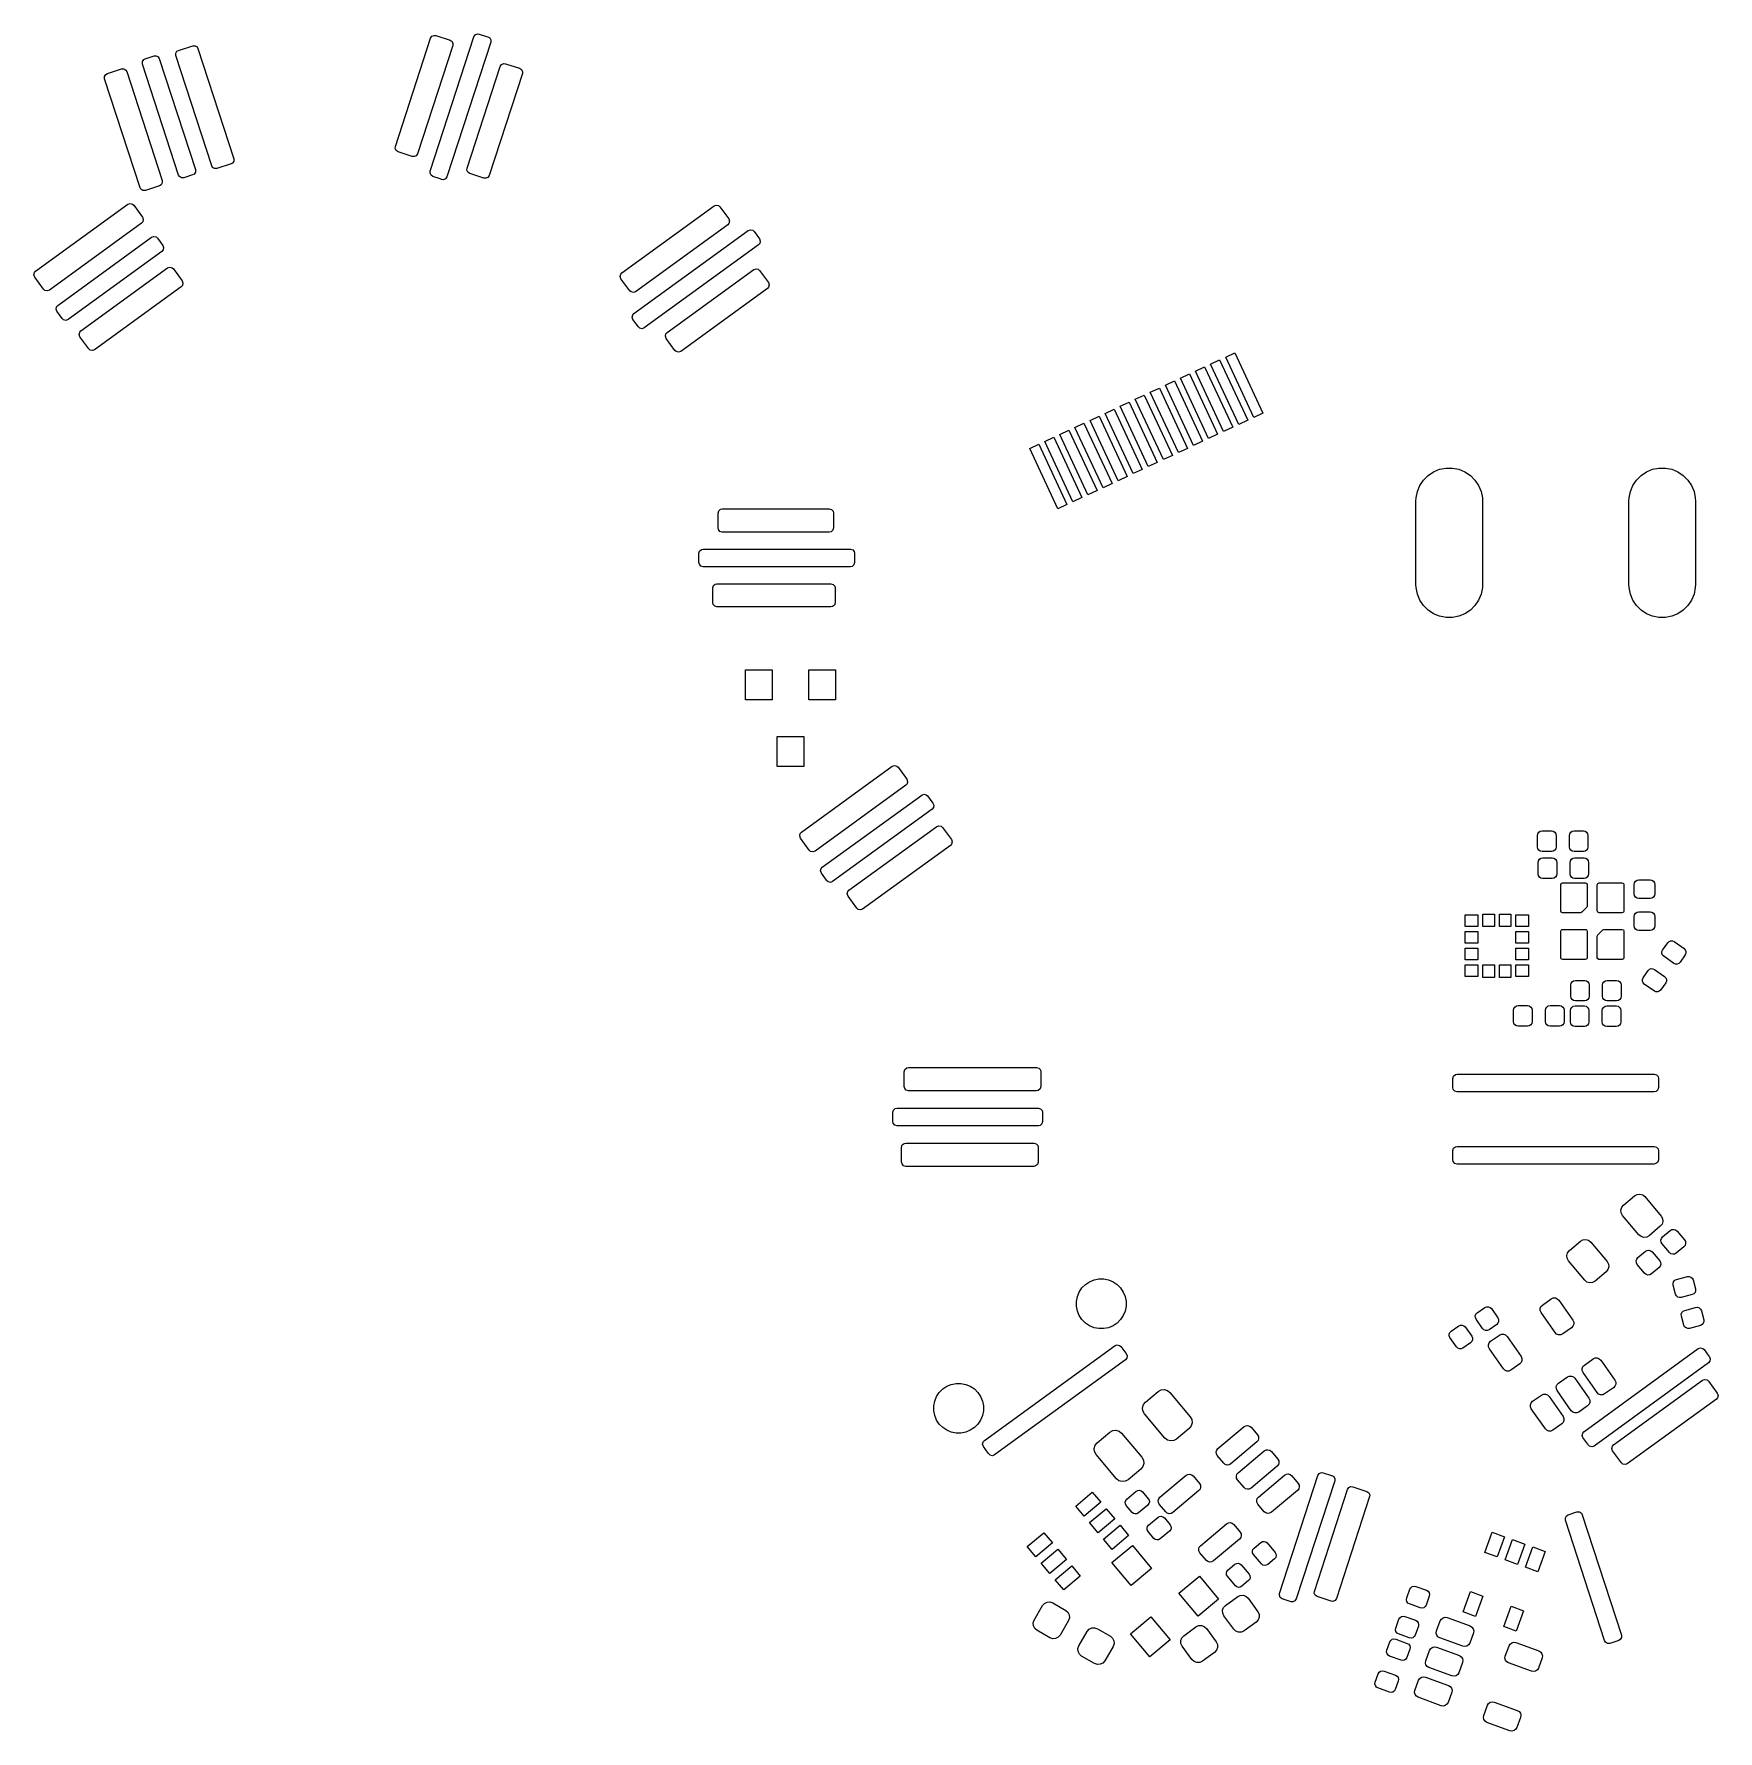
# Model space of a CAD drawing. Extents: x 113.4 to 164, y -133 to -82.
import ezdxf

# ---------------------------------------------------------------- set-up
doc = ezdxf.new("R2010")
doc.units = 0
doc.layers.add('BLACK', color=7, linetype='CONTINUOUS')

msp = doc.modelspace()

# ---------------------------------------------------------------- linework, layer by layer
at = {"layer": 'BLACK', "linetype": 'CONTINUOUS'}
for p, q in [((125.320833, -86.112334), (126.633502, -82.072356)), ((125.332005, -82.114651), (125.372079, -82.056045)), ((125.372079, -82.056045), (125.437475, -82.028408)), ((125.437475, -82.028408), (125.490774, -82.033754)), ((125.490774, -82.033754), (125.916847, -82.172194)), ((126.633502, -82.072356), (126.673575, -82.01375)), ((126.673575, -82.01375), (126.738972, -81.986113)), ((126.738972, -81.986113), (126.792363, -81.991489)), ((126.792363, -81.991489), (127.007623, -82.061614)), ((127.007623, -82.061614), (127.046338, -82.070212)), ((127.046338, -82.070212), (127.108503, -82.104506)), ((127.108503, -82.104506), (127.142258, -82.166965)), ((117.671046, -82.566792), (117.707708, -82.505995)), ((117.673073, -82.63776), (117.671046, -82.566792)), ((117.707708, -82.505995), (117.75397, -82.478991)), ((117.75397, -82.478991), (118.180043, -82.340552)), ((118.180043, -82.340552), (118.251011, -82.338525)), ((118.251011, -82.338525), (118.311808, -82.375187)), ((118.311808, -82.375187), (118.338812, -82.421449)), ((118.338812, -82.421449), (119.415603, -85.735472)), ((124.273761, -85.371576), (125.332005, -82.114651)), ((125.997744, -82.330963), (124.939502, -85.587888)), ((127.138856, -82.232152), (125.823408, -86.280683)), ((125.916847, -82.172194), (125.975453, -82.212268)), ((125.975453, -82.212268), (126.00309, -82.277664)), ((126.00309, -82.277664), (125.997744, -82.330963)), ((127.142258, -82.166965), (127.138856, -82.232152)), ((115.614093, -83.174278), (116.040166, -83.035838)), ((116.040166, -83.035838), (116.111133, -83.03381)), ((116.111133, -83.03381), (116.171931, -83.070473)), ((116.171931, -83.070473), (116.198935, -83.116735)), ((116.198935, -83.116735), (117.263303, -86.392529)), ((116.669925, -82.818815), (116.706587, -82.758018)), ((116.671952, -82.889783), (116.669925, -82.818815)), ((117.756612, -86.228028), (116.671952, -82.889783)), ((116.706587, -82.758018), (116.752957, -82.730979)), ((116.752957, -82.730979), (117.016572, -82.645588)), ((117.016572, -82.645588), (117.01684, -82.646417)), ((117.01684, -82.646417), (117.08438, -82.642332)), ((117.08438, -82.642332), (117.146315, -82.677039)), ((117.146315, -82.677039), (117.176079, -82.726215)), ((117.176079, -82.726215), (118.260784, -86.064594)), ((118.749863, -85.951784), (117.673073, -82.63776)), ((126.428081, -86.022415), (127.422747, -82.961147)), ((127.422747, -82.961147), (127.46282, -82.902541)), ((127.46282, -82.902541), (127.528217, -82.874904)), ((127.528217, -82.874904), (127.581516, -82.88025)), ((127.581516, -82.88025), (128.007593, -83.01869)), ((128.007593, -83.01869), (128.066199, -83.058763)), ((128.066199, -83.058763), (128.093836, -83.12416)), ((128.093836, -83.12416), (128.08849, -83.177459)), ((115.531169, -83.262079), (115.567831, -83.201281)), ((115.533196, -83.333047), (115.531169, -83.262079)), ((116.597561, -86.608842), (115.533196, -83.333047)), ((115.567831, -83.201281), (115.614093, -83.174278)), ((128.08849, -83.177459), (127.093821, -86.238723)), ((124.268415, -85.424875), (124.273761, -85.371576)), ((124.296052, -85.490272), (124.268415, -85.424875)), ((124.354658, -85.530345), (124.296052, -85.490272)), ((124.780733, -85.668785), (124.354658, -85.530345)), ((124.834032, -85.674131), (124.780733, -85.668785)), ((124.899428, -85.646494), (124.834032, -85.674131)), ((124.939502, -85.587888), (124.899428, -85.646494)), ((118.262812, -86.135562), (118.226149, -86.196359)), ((118.260784, -86.064594), (118.262812, -86.135562)), ((118.776867, -85.998046), (118.749863, -85.951784)), ((118.837665, -86.034709), (118.776867, -85.998046)), ((118.908632, -86.032681), (118.837665, -86.034709)), ((119.334706, -85.894241), (118.908632, -86.032681)), ((119.380968, -85.867237), (119.334706, -85.894241)), ((119.417631, -85.80644), (119.380968, -85.867237)), ((119.415603, -85.735472), (119.417631, -85.80644)), ((125.315476, -86.165538), (125.320833, -86.112334)), ((125.343064, -86.230956), (125.315476, -86.165538)), ((126.422735, -86.075715), (126.428081, -86.022415)), ((126.450373, -86.141111), (126.422735, -86.075715)), ((126.508979, -86.181184), (126.450373, -86.141111)), ((126.935053, -86.31962), (126.508979, -86.181184)), ((116.624565, -86.655104), (116.597561, -86.608842)), ((116.685363, -86.691767), (116.624565, -86.655104)), ((116.75633, -86.689739), (116.685363, -86.691767)), ((117.182406, -86.551298), (116.75633, -86.689739)), ((117.228668, -86.524294), (117.182406, -86.551298)), ((117.26533, -86.463497), (117.228668, -86.524294)), ((117.263303, -86.392529), (117.26533, -86.463497)), ((117.783524, -86.27419), (117.756612, -86.228028)), ((117.844282, -86.310918), (117.783524, -86.27419)), ((117.915252, -86.308967), (117.844282, -86.310918)), ((118.175941, -86.224573), (117.915252, -86.308967)), ((118.176013, -86.224553), (118.175941, -86.224573)), ((118.176023, -86.224547), (118.176013, -86.224553)), ((118.177794, -86.223974), (118.176023, -86.224547)), ((118.226149, -86.196359), (118.177678, -86.223616)), ((118.177678, -86.223616), (118.177794, -86.223974)), ((125.401639, -86.271074), (125.343064, -86.230956)), ((125.614811, -86.340516), (125.401639, -86.271074)), ((125.653256, -86.357263), (125.61481, -86.340516)), ((125.61481, -86.340516), (125.614811, -86.340516)), ((125.717938, -86.366926), (125.653256, -86.357263)), ((125.783335, -86.339289), (125.717938, -86.366926)), ((125.823408, -86.280683), (125.783335, -86.339289)), ((126.988351, -86.324966), (126.935053, -86.31962)), ((127.053747, -86.297329), (126.988351, -86.324966)), ((127.093821, -86.238723), (127.053747, -86.297329)), ((113.459218, -89.11855), (116.229729, -87.10566)), ((116.229729, -87.10566), (116.296597, -87.081801)), ((116.296597, -87.081801), (116.365748, -87.097882)), ((116.365748, -87.097882), (116.405726, -87.133535)), ((116.405726, -87.133535), (116.669054, -87.495975)), ((131.080486, -89.166529), (133.850997, -87.153639)), ((133.850997, -87.153639), (133.917865, -87.12978)), ((133.917865, -87.12978), (133.987016, -87.145861)), ((133.987016, -87.145861), (134.026994, -87.181514)), ((134.026994, -87.181514), (134.290322, -87.543954)), ((116.641179, -87.671972), (113.870668, -89.684863)), ((116.676832, -87.631994), (116.641179, -87.671972)), ((116.669054, -87.495975), (116.692913, -87.562843)), ((116.692913, -87.562843), (116.676832, -87.631994)), ((134.262447, -87.719951), (131.491936, -89.732842)), ((134.2981, -87.679973), (134.262447, -87.719951)), ((134.290322, -87.543954), (134.314181, -87.610822)), ((134.314181, -87.610822), (134.2981, -87.679973)), ((114.125197, -90.142689), (116.944425, -88.094401)), ((116.944425, -88.094401), (117.011293, -88.070542)), ((117.011293, -88.070542), (117.080444, -88.086623)), ((117.080444, -88.086623), (117.120571, -88.122481)), ((117.120571, -88.122481), (117.282424, -88.346195)), ((131.44112, -90.391979), (134.877981, -87.894955)), ((134.877981, -87.894955), (134.944849, -87.871096)), ((134.944849, -87.871096), (135.014, -87.887177)), ((135.014, -87.887177), (135.053973, -87.922823)), ((135.053973, -87.922823), (135.21463, -88.143915)), ((135.21463, -88.143915), (135.215146, -88.144582)), ((135.215146, -88.144582), (135.215183, -88.144677)), ((135.215183, -88.144677), (135.215771, -88.145486)), ((135.215771, -88.145486), (135.21556, -88.145639)), ((135.21556, -88.145639), (135.241045, -88.210686)), ((135.241045, -88.210686), (135.227094, -88.280298)), ((117.255572, -88.523452), (114.437092, -90.571199)), ((117.293982, -88.478316), (117.255572, -88.523452)), ((117.282424, -88.346195), (117.281549, -88.346827)), ((117.281549, -88.346827), (117.306836, -88.408493)), ((117.306836, -88.408493), (117.293982, -88.478316)), ((135.189591, -88.323672), (131.752563, -90.820818)), ((135.227094, -88.280298), (135.189591, -88.323672)), ((113.407484, -89.227679), (113.423565, -89.158527)), ((113.431343, -89.294547), (113.407484, -89.227679)), ((113.423565, -89.158527), (113.459218, -89.11855)), ((114.81955, -90.911364), (117.423621, -89.019401)), ((117.423621, -89.019401), (117.490489, -88.995542)), ((117.490489, -88.995542), (117.55964, -89.011623)), ((117.55964, -89.011623), (117.599618, -89.047276)), ((117.599618, -89.047276), (117.862945, -89.409713)), ((131.028752, -89.275658), (131.044833, -89.206506)), ((131.044833, -89.206506), (131.080486, -89.166529)), ((132.440818, -90.959343), (135.044889, -89.06738)), ((135.044889, -89.06738), (135.111757, -89.043521)), ((135.111757, -89.043521), (135.180908, -89.059602)), ((135.180908, -89.059602), (135.220886, -89.095255)), ((135.220886, -89.095255), (135.484213, -89.457692)), ((113.694671, -89.656988), (113.431343, -89.294547)), ((113.734649, -89.692641), (113.694671, -89.656988)), ((113.8038, -89.708722), (113.734649, -89.692641)), ((113.870668, -89.684863), (113.8038, -89.708722)), ((117.83507, -89.58571), (115.231, -91.477677)), ((117.870723, -89.545732), (117.83507, -89.58571)), ((117.862945, -89.409713), (117.886803, -89.476581)), ((117.886803, -89.476581), (117.870723, -89.545732)), ((131.052611, -89.342526), (131.028752, -89.275658)), ((131.315939, -89.704967), (131.052611, -89.342526)), ((131.355917, -89.74062), (131.315939, -89.704967)), ((131.425068, -89.756701), (131.355917, -89.74062)), ((131.491936, -89.732842), (131.425068, -89.756701)), ((135.456338, -89.633689), (132.852268, -91.525656)), ((135.491991, -89.593711), (135.456338, -89.633689)), ((135.484213, -89.457692), (135.508071, -89.52456)), ((135.508071, -89.52456), (135.491991, -89.593711)), ((114.073479, -90.252088), (114.089411, -90.182902)), ((114.097481, -90.318904), (114.073479, -90.252088)), ((114.089411, -90.182902), (114.125197, -90.142689)), ((114.257663, -90.538384), (114.097481, -90.318904)), ((114.258841, -90.540115), (114.257663, -90.538384)), ((114.259834, -90.539439), (114.258841, -90.540115)), ((114.301073, -90.578977), (114.259834, -90.539439)), ((114.370224, -90.595058), (114.301073, -90.578977)), ((114.437092, -90.571199), (114.370224, -90.595058)), ((131.389388, -90.501131), (131.405456, -90.431976)), ((131.413258, -90.567994), (131.389388, -90.501131)), ((131.405456, -90.431976), (131.44112, -90.391979)), ((131.574904, -90.790397), (131.413258, -90.567994)), ((114.767816, -91.020493), (114.783897, -90.951341)), ((114.791675, -91.087361), (114.767816, -91.020493)), ((114.783897, -90.951341), (114.81955, -90.911364)), ((115.055003, -91.449802), (114.791675, -91.087361)), ((131.575405, -90.790032), (131.574904, -90.790397)), ((131.616544, -90.828596), (131.575405, -90.790032)), ((131.685695, -90.844677), (131.616544, -90.828596)), ((131.752563, -90.820818), (131.685695, -90.844677)), ((132.389084, -91.068472), (132.405165, -90.99932)), ((132.412943, -91.13534), (132.389084, -91.068472)), ((132.405165, -90.99932), (132.440818, -90.959343)), ((132.676271, -91.497781), (132.412943, -91.13534)), ((115.094981, -91.485455), (115.055003, -91.449802)), ((115.164132, -91.501536), (115.094981, -91.485455)), ((115.231, -91.477677), (115.164132, -91.501536)), ((132.716249, -91.533434), (132.676271, -91.497781)), ((132.7854, -91.549515), (132.716249, -91.533434)), ((132.852268, -91.525656), (132.7854, -91.549515)), ((148.776484, -91.908281), (149.048376, -91.781495)), ((149.048376, -91.781495), (149.893612, -93.594111)), ((149.229638, -91.696972), (149.50153, -91.570186)), ((150.074874, -93.509588), (149.229638, -91.696972)), ((149.50153, -91.570186), (150.346766, -93.382802)), ((147.870176, -92.3309), (148.142068, -92.204114)), ((148.142068, -92.204114), (148.987304, -94.01673)), ((148.32333, -92.119591), (148.595222, -91.992805)), ((149.168566, -93.932207), (148.32333, -92.119591)), ((148.595222, -91.992805), (149.440458, -93.805421)), ((149.62172, -93.720897), (148.776484, -91.908281)), ((146.963868, -92.753518), (147.23576, -92.626732)), ((147.809104, -94.566134), (146.963868, -92.753518)), ((147.23576, -92.626732), (148.080996, -94.439348)), ((147.417023, -92.542208), (147.688915, -92.415422)), ((148.262259, -94.354824), (147.417023, -92.542208)), ((147.688915, -92.415422), (148.534151, -94.228038)), ((148.715412, -94.143516), (147.870176, -92.3309)), ((145.604406, -93.387445), (145.876298, -93.260659)), ((145.876298, -93.260659), (146.721534, -95.073275)), ((146.05756, -93.176136), (146.329452, -93.04935)), ((146.902796, -94.988752), (146.05756, -93.176136)), ((146.329452, -93.04935), (147.174688, -94.861966)), ((146.510714, -92.964827), (146.782606, -92.838041)), ((147.35595, -94.777443), (146.510714, -92.964827)), ((146.782606, -92.838041), (147.627842, -94.650657)), ((144.698099, -93.810064), (144.969991, -93.683278)), ((145.543335, -95.62268), (144.698099, -93.810064)), ((144.969991, -93.683278), (145.815227, -95.495894)), ((145.151253, -93.598754), (145.423145, -93.471968)), ((145.996489, -95.41137), (145.151253, -93.598754)), ((145.423145, -93.471968), (146.268381, -95.284584)), ((146.449642, -95.200061), (145.604406, -93.387445)), ((149.440458, -93.805421), (149.168566, -93.932207)), ((149.893612, -93.594111), (149.62172, -93.720897)), ((150.346766, -93.382802), (150.074874, -93.509588)), ((143.338637, -94.443991), (143.610529, -94.317205)), ((143.610529, -94.317205), (144.455765, -96.129821)), ((143.79179, -94.232682), (144.063682, -94.105896)), ((144.637026, -96.045298), (143.79179, -94.232682)), ((144.063682, -94.105896), (144.908918, -95.918512)), ((144.244945, -94.021373), (144.516837, -93.894587)), ((145.090181, -95.833989), (144.244945, -94.021373)), ((144.516837, -93.894587), (145.362073, -95.707203)), ((148.534151, -94.228038), (148.262259, -94.354824)), ((148.987304, -94.01673), (148.715412, -94.143516)), ((144.183873, -96.256607), (143.338637, -94.443991)), ((147.627842, -94.650657), (147.35595, -94.777443)), ((148.080996, -94.439348), (147.809104, -94.566134)), ((146.268381, -95.284584), (145.996489, -95.41137)), ((146.721534, -95.073275), (146.449642, -95.200061)), ((147.174688, -94.861966), (146.902796, -94.988752)), ((155.17699, -95.39251), (155.315607, -95.253893)), ((155.315607, -95.253893), (155.478603, -95.144982)), ((155.478603, -95.144982), (155.659715, -95.069963)), ((155.659715, -95.069963), (155.851983, -95.031718)), ((155.851983, -95.031718), (156.048017, -95.031718)), ((156.048017, -95.031718), (156.240285, -95.069963)), ((156.240285, -95.069963), (156.421397, -95.144982)), ((156.421397, -95.144982), (156.584393, -95.253893)), ((156.584393, -95.253893), (156.72301, -95.39251)), ((161.57699, -95.39251), (161.715607, -95.253893)), ((161.715607, -95.253893), (161.878603, -95.144982)), ((161.878603, -95.144982), (162.059715, -95.069963)), ((162.059715, -95.069963), (162.251983, -95.031718)), ((162.251983, -95.031718), (162.448017, -95.031718)), ((162.448017, -95.031718), (162.640285, -95.069963)), ((162.640285, -95.069963), (162.821397, -95.144982)), ((162.821397, -95.144982), (162.984393, -95.253893)), ((162.984393, -95.253893), (163.12301, -95.39251)), ((145.362073, -95.707203), (145.090181, -95.833989)), ((145.815227, -95.495894), (145.543335, -95.62268)), ((154.954815, -95.928886), (154.99306, -95.736618)), ((154.99306, -95.736618), (155.068079, -95.555506)), ((155.068079, -95.555506), (155.17699, -95.39251)), ((156.72301, -95.39251), (156.831921, -95.555506)), ((156.831921, -95.555506), (156.90694, -95.736618)), ((156.90694, -95.736618), (156.945185, -95.928886)), ((161.354815, -95.928886), (161.39306, -95.736618)), ((161.39306, -95.736618), (161.468079, -95.555506)), ((161.468079, -95.555506), (161.57699, -95.39251)), ((163.12301, -95.39251), (163.231921, -95.555506)), ((163.231921, -95.555506), (163.30694, -95.736618)), ((163.30694, -95.736618), (163.345185, -95.928886)), ((133.970333, -96.3829), (133.990335, -96.314779)), ((133.970336, -96.830903), (133.970333, -96.3829)), ((133.990335, -96.314779), (134.04399, -96.268286)), ((134.04399, -96.268286), (134.096333, -96.256899)), ((134.096333, -96.256899), (137.315131, -96.25691)), ((137.315131, -96.25691), (137.383252, -96.276912)), ((137.383252, -96.276912), (137.429745, -96.330568)), ((137.429745, -96.330568), (137.441131, -96.382908)), ((137.441131, -96.382908), (137.441138, -96.830908)), ((144.455765, -96.129821), (144.183873, -96.256607)), ((144.908918, -95.918512), (144.637026, -96.045298)), ((154.95, -96.026903), (154.954815, -95.928886)), ((154.95, -98.526903), (154.95, -96.026903)), ((156.945185, -95.928886), (156.95, -96.026903)), ((156.95, -96.026903), (156.95, -98.526903)), ((161.35, -96.026903), (161.354815, -95.928886)), ((161.35, -98.526903), (161.35, -96.026903)), ((163.345185, -95.928886), (163.35, -96.026903)), ((163.35, -96.026903), (163.35, -98.526903)), ((133.981722, -96.883244), (133.970336, -96.830903)), ((134.028215, -96.9369), (133.981722, -96.883244)), ((137.421137, -96.899029), (137.367482, -96.945523)), ((137.441138, -96.830908), (137.421137, -96.899029)), ((134.096336, -96.956902), (134.028215, -96.9369)), ((137.315138, -96.95691), (134.096336, -96.956902)), ((137.367482, -96.945523), (137.315138, -96.95691)), ((133.397633, -97.592932), (133.41762, -97.524806)), ((133.397696, -97.870932), (133.397633, -97.592932)), ((133.409082, -97.923245), (133.397696, -97.870932)), ((133.41762, -97.524806), (133.471265, -97.478301)), ((133.471265, -97.478301), (133.523633, -97.466903)), ((133.523633, -97.466903), (137.949552, -97.466903)), ((137.949552, -97.466903), (138.017673, -97.486905)), ((138.017673, -97.486905), (138.064166, -97.540561)), ((138.074685, -97.871296), (138.054471, -97.939354)), ((138.064166, -97.540561), (138.075551, -97.593296)), ((138.075551, -97.593296), (138.074685, -97.871296)), ((133.455575, -97.976901), (133.409082, -97.923245)), ((133.523696, -97.996903), (133.455575, -97.976901)), ((137.948686, -97.996903), (133.523696, -97.996903)), ((138.000671, -97.985679), (137.948686, -97.996903)), ((138.054471, -97.939354), (138.000671, -97.985679)), ((133.811342, -98.6329), (133.831344, -98.564779)), ((133.811343, -99.080909), (133.811342, -98.6329)), ((133.831344, -98.564779), (133.884999, -98.518286)), ((133.884999, -98.518286), (133.937342, -98.5069)), ((133.937342, -98.5069), (137.361879, -98.506913)), ((137.361879, -98.506913), (137.43, -98.526915)), ((137.43, -98.526915), (137.476493, -98.580571)), ((137.476493, -98.580571), (137.487879, -98.632914)), ((137.487879, -98.632914), (137.487875, -99.080906)), ((154.954815, -98.62492), (154.95, -98.526903)), ((154.99306, -98.817188), (154.954815, -98.62492)), ((155.068079, -98.9983), (154.99306, -98.817188)), ((156.90694, -98.817188), (156.831921, -98.9983)), ((156.945185, -98.62492), (156.90694, -98.817188)), ((156.95, -98.526903), (156.945185, -98.62492)), ((161.354815, -98.62492), (161.35, -98.526903)), ((161.39306, -98.817188), (161.354815, -98.62492)), ((161.468079, -98.9983), (161.39306, -98.817188)), ((163.30694, -98.817188), (163.231921, -98.9983)), ((163.345185, -98.62492), (163.30694, -98.817188)), ((163.35, -98.526903), (163.345185, -98.62492)), ((133.822729, -99.133251), (133.811343, -99.080909)), ((133.869222, -99.186907), (133.822729, -99.133251)), ((133.937343, -99.206909), (133.869222, -99.186907)), ((137.361875, -99.206905), (133.937343, -99.206909)), ((137.414216, -99.195519), (137.361875, -99.206905)), ((137.467872, -99.149027), (137.414216, -99.195519)), ((137.487875, -99.080906), (137.467872, -99.149027)), ((155.17699, -99.161296), (155.068079, -98.9983)), ((155.315607, -99.299913), (155.17699, -99.161296)), ((155.478603, -99.408824), (155.315607, -99.299913)), ((155.659715, -99.483843), (155.478603, -99.408824)), ((156.421397, -99.408824), (156.240285, -99.483843)), ((156.584393, -99.299913), (156.421397, -99.408824)), ((156.72301, -99.161296), (156.584393, -99.299913)), ((156.831921, -98.9983), (156.72301, -99.161296)), ((161.57699, -99.161296), (161.468079, -98.9983)), ((161.715607, -99.299913), (161.57699, -99.161296)), ((161.878603, -99.408824), (161.715607, -99.299913)), ((162.059715, -99.483843), (161.878603, -99.408824)), ((162.821397, -99.408824), (162.640285, -99.483843)), ((162.984393, -99.299913), (162.821397, -99.408824)), ((163.12301, -99.161296), (162.984393, -99.299913)), ((163.231921, -98.9983), (163.12301, -99.161296)), ((155.851983, -99.522088), (155.659715, -99.483843)), ((156.048017, -99.522088), (155.851983, -99.522088)), ((156.240285, -99.483843), (156.048017, -99.522088)), ((162.251983, -99.522088), (162.059715, -99.483843)), ((162.448017, -99.522088), (162.251983, -99.522088)), ((162.640285, -99.483843), (162.448017, -99.522088)), ((134.8, -101.996903), (134.8, -101.096903)), ((134.8, -101.096903), (135.6, -101.096903)), ((135.6, -101.096903), (135.6, -101.996903)), ((136.7, -101.996903), (136.7, -101.096903)), ((136.7, -101.096903), (137.5, -101.096903)), ((137.5, -101.096903), (137.5, -101.996903)), ((135.6, -101.996903), (134.8, -101.996903)), ((137.5, -101.996903), (136.7, -101.996903)), ((135.75, -103.996903), (135.75, -103.096903)), ((135.75, -103.096903), (136.55, -103.096903)), ((136.55, -103.096903), (136.55, -103.996903)), ((136.55, -103.996903), (135.75, -103.996903)), ((136.478833, -105.976497), (139.206613, -103.994654)), ((139.206613, -103.994654), (139.273481, -103.970795)), ((139.273481, -103.970795), (139.342632, -103.986876)), ((139.342632, -103.986876), (139.38261, -104.022529)), ((139.38261, -104.022529), (139.645938, -104.384966)), ((139.653716, -104.520985), (139.618063, -104.560963)), ((139.645938, -104.384966), (139.669796, -104.451833)), ((139.669796, -104.451833), (139.653716, -104.520985)), ((139.618063, -104.560963), (136.890283, -106.54281)), ((137.103934, -107.030143), (140.09449, -104.857377)), ((140.09449, -104.857377), (140.161358, -104.833518)), ((140.161358, -104.833518), (140.230509, -104.849599)), ((140.230509, -104.849599), (140.270402, -104.885134)), ((140.270402, -104.885134), (140.42763, -105.101016)), ((140.406655, -105.285691), (137.414869, -107.45935)), ((140.447823, -105.234728), (140.406655, -105.285691)), ((140.42763, -105.101016), (140.429535, -105.103382)), ((140.429382, -105.103504), (140.428689, -105.104062)), ((140.428689, -105.104062), (140.457089, -105.164339)), ((140.429422, -105.103476), (140.429382, -105.103504)), ((140.429535, -105.103382), (140.42942, -105.103474)), ((140.42942, -105.103474), (140.429422, -105.103476)), ((140.457089, -105.164339), (140.447823, -105.234728)), ((136.427099, -106.085626), (136.44318, -106.016474)), ((136.44318, -106.016474), (136.478833, -105.976497)), ((137.905321, -107.721052), (140.544135, -105.803848)), ((140.544135, -105.803848), (140.611003, -105.779989)), ((140.611003, -105.779989), (140.680155, -105.79607)), ((140.680155, -105.79607), (140.720132, -105.831723)), ((140.720132, -105.831723), (140.98346, -106.19416)), ((158.6, -106.076903), (158.610657, -106.023327)), ((158.6, -106.416903), (158.6, -106.076903)), ((158.610657, -106.023327), (158.641005, -105.977908)), ((158.641005, -105.977908), (158.686424, -105.94756)), ((158.686424, -105.94756), (158.74, -105.936903)), ((158.74, -105.936903), (159.02, -105.936903)), ((159.02, -105.936903), (159.073576, -105.94756)), ((159.073576, -105.94756), (159.118995, -105.977908)), ((159.118995, -105.977908), (159.149343, -106.023327)), ((159.149343, -106.023327), (159.16, -106.076903)), ((159.16, -106.076903), (159.16, -106.416903)), ((159.56, -106.076903), (159.570657, -106.023327)), ((159.56, -106.416903), (159.56, -106.076903)), ((159.570657, -106.023327), (159.601005, -105.977908)), ((159.601005, -105.977908), (159.646424, -105.94756)), ((159.646424, -105.94756), (159.7, -105.936903)), ((159.7, -105.936903), (159.98, -105.936903)), ((159.98, -105.936903), (160.033576, -105.94756)), ((160.033576, -105.94756), (160.078995, -105.977908)), ((160.078995, -105.977908), (160.109343, -106.023327)), ((160.109343, -106.023327), (160.12, -106.076903)), ((160.12, -106.076903), (160.12, -106.416903)), ((136.450958, -106.152494), (136.427099, -106.085626)), ((136.714286, -106.514935), (136.450958, -106.152494)), ((136.754264, -106.550588), (136.714286, -106.514935)), ((136.823415, -106.566669), (136.754264, -106.550588)), ((136.890283, -106.54281), (136.823415, -106.566669)), ((140.955585, -106.370157), (138.316771, -108.287365)), ((140.991238, -106.330179), (140.955585, -106.370157)), ((140.98346, -106.19416), (141.007318, -106.261027)), ((141.007318, -106.261027), (140.991238, -106.330179)), ((158.610657, -106.470479), (158.6, -106.416903)), ((158.641005, -106.515898), (158.610657, -106.470479)), ((158.686424, -106.546246), (158.641005, -106.515898)), ((158.74, -106.556903), (158.686424, -106.546246)), ((159.02, -106.556903), (158.74, -106.556903)), ((159.073576, -106.546246), (159.02, -106.556903)), ((159.118995, -106.515898), (159.073576, -106.546246)), ((159.149343, -106.470479), (159.118995, -106.515898)), ((159.16, -106.416903), (159.149343, -106.470479)), ((159.570657, -106.470479), (159.56, -106.416903)), ((159.601005, -106.515898), (159.570657, -106.470479)), ((159.646424, -106.546246), (159.601005, -106.515898)), ((159.7, -106.556903), (159.646424, -106.546246)), ((159.98, -106.556903), (159.7, -106.556903)), ((160.033576, -106.546246), (159.98, -106.556903)), ((160.078995, -106.515898), (160.033576, -106.546246)), ((160.109343, -106.470479), (160.078995, -106.515898)), ((160.12, -106.416903), (160.109343, -106.470479)), ((137.0522, -107.139258), (137.068288, -107.070108)), ((137.068288, -107.070108), (137.103934, -107.030143)), ((158.62, -106.886903), (158.630657, -106.833327)), ((158.62, -107.226903), (158.62, -106.886903)), ((158.630657, -106.833327), (158.661005, -106.787908)), ((158.661005, -106.787908), (158.706424, -106.75756)), ((158.706424, -106.75756), (158.76, -106.746903)), ((158.76, -106.746903), (159.04, -106.746903)), ((159.04, -106.746903), (159.093576, -106.75756)), ((159.093576, -106.75756), (159.138995, -106.787908)), ((159.138995, -106.787908), (159.169343, -106.833327)), ((159.169343, -106.833327), (159.18, -106.886903)), ((159.18, -106.886903), (159.18, -107.226903)), ((159.58, -106.886903), (159.590657, -106.833327)), ((159.58, -107.226903), (159.58, -106.886903)), ((159.590657, -106.833327), (159.621005, -106.787908)), ((159.621005, -106.787908), (159.666424, -106.75756)), ((159.666424, -106.75756), (159.72, -106.746903)), ((159.72, -106.746903), (160, -106.746903)), ((160, -106.746903), (160.053576, -106.75756)), ((160.053576, -106.75756), (160.098995, -106.787908)), ((160.098995, -106.787908), (160.129343, -106.833327)), ((160.129343, -106.833327), (160.14, -106.886903)), ((160.14, -106.886903), (160.14, -107.226903)), ((137.076051, -107.206129), (137.0522, -107.139258)), ((137.231603, -107.420279), (137.076051, -107.206129)), ((137.23222, -107.421326), (137.231603, -107.420279)), ((137.232417, -107.421519), (137.23222, -107.421326)), ((137.23327, -107.422821), (137.232417, -107.421519)), ((137.233553, -107.422635), (137.23327, -107.422821)), ((137.27885, -107.467128), (137.233553, -107.422635)), ((137.348001, -107.483209), (137.27885, -107.467128)), ((137.414869, -107.45935), (137.348001, -107.483209)), ((158.630657, -107.280479), (158.62, -107.226903)), ((158.661005, -107.325898), (158.630657, -107.280479)), ((158.706424, -107.356246), (158.661005, -107.325898)), ((158.76, -107.366903), (158.706424, -107.356246)), ((159.04, -107.366903), (158.76, -107.366903)), ((159.093576, -107.356246), (159.04, -107.366903)), ((159.138995, -107.325898), (159.093576, -107.356246)), ((159.169343, -107.280479), (159.138995, -107.325898)), ((159.18, -107.226903), (159.169343, -107.280479)), ((159.3, -107.546903), (159.314645, -107.511548)), ((159.3, -108.346903), (159.3, -107.546903)), ((159.314645, -107.511548), (159.35, -107.496903)), ((159.35, -107.496903), (160.05, -107.496903)), ((159.590657, -107.280479), (159.58, -107.226903)), ((159.621005, -107.325898), (159.590657, -107.280479)), ((159.666424, -107.356246), (159.621005, -107.325898)), ((159.72, -107.366903), (159.666424, -107.356246)), ((160, -107.366903), (159.72, -107.366903)), ((160.053576, -107.356246), (160, -107.366903)), ((160.05, -107.496903), (160.085355, -107.511548)), ((160.098995, -107.325898), (160.053576, -107.356246)), ((160.085355, -107.511548), (160.1, -107.546903)), ((160.129343, -107.280479), (160.098995, -107.325898)), ((160.1, -107.546903), (160.1, -108.196903)), ((160.14, -107.226903), (160.129343, -107.280479)), ((160.4, -107.556903), (160.404567, -107.533942)), ((160.4, -108.336903), (160.4, -107.556903)), ((160.404567, -107.533942), (160.417574, -107.514477)), ((160.417574, -107.514477), (160.437039, -107.50147)), ((160.437039, -107.50147), (160.46, -107.496903)), ((160.46, -107.496903), (161.14, -107.496903)), ((161.14, -107.496903), (161.162961, -107.50147)), ((161.162961, -107.50147), (161.182426, -107.514477)), ((161.182426, -107.514477), (161.195433, -107.533942)), ((161.195433, -107.533942), (161.2, -107.556903)), ((161.2, -107.556903), (161.2, -108.336903)), ((161.51, -107.546903), (161.520657, -107.493327)), ((161.51, -107.826903), (161.51, -107.546903)), ((161.520657, -107.493327), (161.551005, -107.447908)), ((161.551005, -107.447908), (161.596424, -107.41756)), ((161.596424, -107.41756), (161.65, -107.406903)), ((161.65, -107.406903), (161.99, -107.406903)), ((161.99, -107.406903), (162.043576, -107.41756)), ((162.043576, -107.41756), (162.088995, -107.447908)), ((162.088995, -107.447908), (162.119343, -107.493327)), ((162.119343, -107.493327), (162.13, -107.546903)), ((162.13, -107.546903), (162.13, -107.826903)), ((137.853587, -107.830181), (137.869668, -107.761029)), ((137.877446, -107.897049), (137.853587, -107.830181)), ((137.869668, -107.761029), (137.905321, -107.721052)), ((138.140774, -108.25949), (137.877446, -107.897049)), ((161.520657, -107.880479), (161.51, -107.826903)), ((161.551005, -107.925898), (161.520657, -107.880479)), ((161.596424, -107.956246), (161.551005, -107.925898)), ((161.65, -107.966903), (161.596424, -107.956246)), ((161.99, -107.966903), (161.65, -107.966903)), ((162.043576, -107.956246), (161.99, -107.966903)), ((162.088995, -107.925898), (162.043576, -107.956246)), ((162.119343, -107.880479), (162.088995, -107.925898)), ((162.13, -107.826903), (162.119343, -107.880479)), ((138.180752, -108.295143), (138.140774, -108.25949)), ((138.249903, -108.311224), (138.180752, -108.295143)), ((138.316771, -108.287365), (138.249903, -108.311224)), ((156.43, -108.811903), (156.43, -108.461903)), ((156.43, -108.461903), (156.805, -108.461903)), ((156.805, -108.461903), (156.805, -108.811903)), ((156.955, -108.811903), (156.955, -108.436903)), ((156.955, -108.436903), (157.305, -108.436903)), ((157.305, -108.436903), (157.305, -108.811903)), ((157.455, -108.811903), (157.455, -108.436903)), ((157.455, -108.436903), (157.805, -108.436903)), ((157.805, -108.436903), (157.805, -108.811903)), ((157.955, -108.811903), (157.955, -108.461903)), ((157.955, -108.461903), (158.33, -108.461903)), ((158.33, -108.461903), (158.33, -108.811903)), ((159.314645, -108.382258), (159.3, -108.346903)), ((159.35, -108.396903), (159.314645, -108.382258)), ((159.9, -108.396903), (159.35, -108.396903)), ((159.935355, -108.382258), (159.9, -108.396903)), ((160.085355, -108.232258), (159.935355, -108.382258)), ((160.1, -108.196903), (160.085355, -108.232258)), ((160.404567, -108.359864), (160.4, -108.336903)), ((160.417574, -108.379329), (160.404567, -108.359864)), ((160.437039, -108.392336), (160.417574, -108.379329)), ((160.46, -108.396903), (160.437039, -108.392336)), ((161.14, -108.396903), (160.46, -108.396903)), ((161.162961, -108.392336), (161.14, -108.396903)), ((161.182426, -108.379329), (161.162961, -108.392336)), ((161.195433, -108.359864), (161.182426, -108.379329)), ((161.2, -108.336903), (161.195433, -108.359864)), ((161.51, -108.506903), (161.520657, -108.453327)), ((161.51, -108.786903), (161.51, -108.506903)), ((161.520657, -108.453327), (161.551005, -108.407908)), ((161.551005, -108.407908), (161.596424, -108.37756)), ((161.596424, -108.37756), (161.65, -108.366903)), ((161.65, -108.366903), (161.99, -108.366903)), ((161.99, -108.366903), (162.043576, -108.37756)), ((162.043576, -108.37756), (162.088995, -108.407908)), ((162.088995, -108.407908), (162.119343, -108.453327)), ((162.119343, -108.453327), (162.13, -108.506903)), ((162.13, -108.506903), (162.13, -108.786903)), ((156.805, -108.811903), (156.43, -108.811903)), ((156.43, -109.311903), (156.43, -108.961903)), ((156.43, -108.961903), (156.805, -108.961903)), ((156.805, -108.961903), (156.805, -109.311903)), ((157.305, -108.811903), (156.955, -108.811903)), ((157.805, -108.811903), (157.455, -108.811903)), ((158.33, -108.811903), (157.955, -108.811903)), ((157.955, -109.311903), (157.955, -108.961903)), ((157.955, -108.961903), (158.33, -108.961903)), ((158.33, -108.961903), (158.33, -109.311903)), ((159.3, -108.956903), (159.304567, -108.933942)), ((159.3, -109.736903), (159.3, -108.956903)), ((159.304567, -108.933942), (159.317574, -108.914477)), ((159.317574, -108.914477), (159.337039, -108.90147)), ((159.337039, -108.90147), (159.36, -108.896903)), ((159.36, -108.896903), (160.04, -108.896903)), ((160.04, -108.896903), (160.062961, -108.90147)), ((160.062961, -108.90147), (160.082426, -108.914477)), ((160.082426, -108.914477), (160.095433, -108.933942)), ((160.095433, -108.933942), (160.1, -108.956903)), ((160.1, -108.956903), (160.1, -109.736903)), ((160.4, -109.096903), (160.414645, -109.061548)), ((160.4, -109.746903), (160.4, -109.096903)), ((160.414645, -109.061548), (160.564645, -108.911548)), ((160.564645, -108.911548), (160.6, -108.896903)), ((160.6, -108.896903), (161.15, -108.896903)), ((161.15, -108.896903), (161.185355, -108.911548)), ((161.185355, -108.911548), (161.2, -108.946903)), ((161.2, -108.946903), (161.2, -109.746903)), ((161.520657, -108.840479), (161.51, -108.786903)), ((161.551005, -108.885898), (161.520657, -108.840479)), ((161.596424, -108.916246), (161.551005, -108.885898)), ((161.65, -108.926903), (161.596424, -108.916246)), ((161.99, -108.926903), (161.65, -108.926903)), ((162.043576, -108.916246), (161.99, -108.926903)), ((162.088995, -108.885898), (162.043576, -108.916246)), ((162.119343, -108.840479), (162.088995, -108.885898)), ((162.13, -108.786903), (162.119343, -108.840479)), ((156.805, -109.311903), (156.43, -109.311903)), ((156.43, -109.811903), (156.43, -109.461903)), ((156.43, -109.461903), (156.805, -109.461903)), ((156.805, -109.461903), (156.805, -109.811903)), ((158.33, -109.311903), (157.955, -109.311903)), ((157.955, -109.811903), (157.955, -109.461903)), ((157.955, -109.461903), (158.33, -109.461903)), ((158.33, -109.461903), (158.33, -109.811903)), ((162.3406, -109.617051), (162.341748, -109.564389)), ((162.35969, -109.666145), (162.3406, -109.617051)), ((162.341748, -109.564389), (162.362963, -109.516176)), ((162.362963, -109.516176), (162.517828, -109.295005)), ((162.517828, -109.295005), (162.555878, -109.25858)), ((162.555878, -109.25858), (162.604971, -109.239489)), ((162.604971, -109.239489), (162.657633, -109.240638)), ((162.657633, -109.240638), (162.705847, -109.261852)), ((162.705847, -109.261852), (163.008933, -109.474076)), ((163.008933, -109.474076), (163.045358, -109.512125)), ((163.0633, -109.613881), (163.042085, -109.662094)), ((163.045358, -109.512125), (163.064448, -109.561219)), ((163.064448, -109.561219), (163.0633, -109.613881)), ((156.805, -109.811903), (156.43, -109.811903)), ((156.43, -110.311903), (156.43, -109.961903)), ((156.43, -109.961903), (156.805, -109.961903)), ((156.805, -109.961903), (156.805, -110.311903)), ((156.955, -110.336903), (156.955, -109.961903)), ((156.955, -109.961903), (157.305, -109.961903)), ((157.305, -109.961903), (157.305, -110.336903)), ((157.455, -110.336903), (157.455, -109.961903)), ((157.455, -109.961903), (157.805, -109.961903)), ((157.805, -109.961903), (157.805, -110.336903)), ((158.33, -109.811903), (157.955, -109.811903)), ((157.955, -110.311903), (157.955, -109.961903)), ((157.955, -109.961903), (158.33, -109.961903)), ((158.33, -109.961903), (158.33, -110.311903)), ((159.304567, -109.759864), (159.3, -109.736903)), ((159.317574, -109.779329), (159.304567, -109.759864)), ((159.337039, -109.792336), (159.317574, -109.779329)), ((159.36, -109.796903), (159.337039, -109.792336)), ((160.04, -109.796903), (159.36, -109.796903)), ((160.062961, -109.792336), (160.04, -109.796903)), ((160.082426, -109.779329), (160.062961, -109.792336)), ((160.095433, -109.759864), (160.082426, -109.779329)), ((160.1, -109.736903), (160.095433, -109.759864)), ((160.414645, -109.782258), (160.4, -109.746903)), ((160.45, -109.796903), (160.414645, -109.782258)), ((161.15, -109.796903), (160.45, -109.796903)), ((161.185355, -109.782258), (161.15, -109.796903)), ((161.2, -109.746903), (161.185355, -109.782258)), ((161.777915, -110.351712), (161.93278, -110.130541)), ((161.93278, -110.130541), (161.97083, -110.094116)), ((161.97083, -110.094116), (162.019923, -110.075025)), ((162.019923, -110.075025), (162.072585, -110.076174)), ((162.072585, -110.076174), (162.120799, -110.097388)), ((162.120799, -110.097388), (162.423885, -110.309612)), ((162.396115, -109.704194), (162.35969, -109.666145)), ((162.699201, -109.916418), (162.396115, -109.704194)), ((162.747415, -109.937632), (162.699201, -109.916418)), ((162.800077, -109.938781), (162.747415, -109.937632)), ((162.84917, -109.91969), (162.800077, -109.938781)), ((162.88722, -109.883265), (162.84917, -109.91969)), ((163.042085, -109.662094), (162.88722, -109.883265)), ((156.805, -110.311903), (156.43, -110.311903)), ((157.305, -110.336903), (156.955, -110.336903)), ((157.805, -110.336903), (157.455, -110.336903)), ((158.33, -110.311903), (157.955, -110.311903)), ((159.6, -110.566903), (159.610657, -110.513327)), ((159.6, -110.906903), (159.6, -110.566903)), ((159.610657, -110.513327), (159.641005, -110.467908)), ((159.641005, -110.467908), (159.686424, -110.43756)), ((159.686424, -110.43756), (159.74, -110.426903)), ((159.74, -110.426903), (160.02, -110.426903)), ((160.02, -110.426903), (160.073576, -110.43756)), ((160.073576, -110.43756), (160.118995, -110.467908)), ((160.118995, -110.467908), (160.149343, -110.513327)), ((160.149343, -110.513327), (160.16, -110.566903)), ((160.16, -110.566903), (160.16, -110.906903)), ((160.56, -110.566903), (160.570657, -110.513327)), ((160.56, -110.906903), (160.56, -110.566903)), ((160.570657, -110.513327), (160.601005, -110.467908)), ((160.601005, -110.467908), (160.646424, -110.43756)), ((160.646424, -110.43756), (160.7, -110.426903)), ((160.7, -110.426903), (160.98, -110.426903)), ((160.98, -110.426903), (161.033576, -110.43756)), ((161.033576, -110.43756), (161.078995, -110.467908)), ((161.078995, -110.467908), (161.109343, -110.513327)), ((161.109343, -110.513327), (161.12, -110.566903)), ((161.12, -110.566903), (161.12, -110.906903)), ((161.755552, -110.452587), (161.7567, -110.399925)), ((161.774642, -110.501681), (161.755552, -110.452587)), ((161.7567, -110.399925), (161.777915, -110.351712)), ((161.811067, -110.53973), (161.774642, -110.501681)), ((162.114153, -110.751954), (161.811067, -110.53973)), ((162.457037, -110.49763), (162.302172, -110.718801)), ((162.423885, -110.309612), (162.46031, -110.347661)), ((162.478252, -110.449417), (162.457037, -110.49763)), ((162.46031, -110.347661), (162.4794, -110.396755)), ((162.4794, -110.396755), (162.478252, -110.449417)), ((159.610657, -110.960479), (159.6, -110.906903)), ((159.641005, -111.005898), (159.610657, -110.960479)), ((159.686424, -111.036246), (159.641005, -111.005898)), ((159.74, -111.046903), (159.686424, -111.036246)), ((160.02, -111.046903), (159.74, -111.046903)), ((160.073576, -111.036246), (160.02, -111.046903)), ((160.118995, -111.005898), (160.073576, -111.036246)), ((160.149343, -110.960479), (160.118995, -111.005898)), ((160.16, -110.906903), (160.149343, -110.960479)), ((160.570657, -110.960479), (160.56, -110.906903)), ((160.601005, -111.005898), (160.570657, -110.960479)), ((160.646424, -111.036246), (160.601005, -111.005898)), ((160.7, -111.046903), (160.646424, -111.036246)), ((160.98, -111.046903), (160.7, -111.046903)), ((161.033576, -111.036246), (160.98, -111.046903)), ((161.078995, -111.005898), (161.033576, -111.036246)), ((161.109343, -110.960479), (161.078995, -111.005898)), ((161.12, -110.906903), (161.109343, -110.960479)), ((162.162367, -110.773168), (162.114153, -110.751954)), ((162.215029, -110.774317), (162.162367, -110.773168)), ((162.264122, -110.755226), (162.215029, -110.774317)), ((162.302172, -110.718801), (162.264122, -110.755226)), ((157.88, -111.326903), (157.890657, -111.273327)), ((157.88, -111.666903), (157.88, -111.326903)), ((157.890657, -111.720479), (157.88, -111.666903)), ((157.890657, -111.273327), (157.921005, -111.227908)), ((157.921005, -111.227908), (157.966424, -111.19756)), ((157.966424, -111.19756), (158.02, -111.186903)), ((158.02, -111.186903), (158.3, -111.186903)), ((158.3, -111.186903), (158.353576, -111.19756)), ((158.353576, -111.19756), (158.398995, -111.227908)), ((158.398995, -111.227908), (158.429343, -111.273327)), ((158.429343, -111.273327), (158.44, -111.326903)), ((158.44, -111.666903), (158.429343, -111.720479)), ((158.44, -111.326903), (158.44, -111.666903)), ((158.84, -111.326903), (158.850657, -111.273327)), ((158.84, -111.666903), (158.84, -111.326903)), ((158.850657, -111.720479), (158.84, -111.666903)), ((158.850657, -111.273327), (158.881005, -111.227908)), ((158.881005, -111.227908), (158.926424, -111.19756)), ((158.926424, -111.19756), (158.98, -111.186903)), ((158.98, -111.186903), (159.26, -111.186903)), ((159.26, -111.186903), (159.313576, -111.19756)), ((159.313576, -111.19756), (159.358995, -111.227908)), ((159.358995, -111.227908), (159.389343, -111.273327)), ((159.389343, -111.273327), (159.4, -111.326903)), ((159.4, -111.666903), (159.389343, -111.720479)), ((159.4, -111.326903), (159.4, -111.666903)), ((159.59, -111.336903), (159.600657, -111.283327)), ((159.59, -111.676903), (159.59, -111.336903)), ((159.600657, -111.730479), (159.59, -111.676903)), ((159.600657, -111.283327), (159.631005, -111.237908)), ((159.631005, -111.237908), (159.676424, -111.20756)), ((159.676424, -111.20756), (159.73, -111.196903)), ((159.73, -111.196903), (160.01, -111.196903)), ((160.01, -111.196903), (160.063576, -111.20756)), ((160.063576, -111.20756), (160.108995, -111.237908)), ((160.108995, -111.237908), (160.139343, -111.283327)), ((160.139343, -111.283327), (160.15, -111.336903)), ((160.15, -111.676903), (160.139343, -111.730479)), ((160.15, -111.336903), (160.15, -111.676903)), ((160.55, -111.336903), (160.560657, -111.283327)), ((160.55, -111.676903), (160.55, -111.336903)), ((160.560657, -111.730479), (160.55, -111.676903)), ((160.560657, -111.283327), (160.591005, -111.237908)), ((160.591005, -111.237908), (160.636424, -111.20756)), ((160.636424, -111.20756), (160.69, -111.196903)), ((160.69, -111.196903), (160.97, -111.196903)), ((160.97, -111.196903), (161.023576, -111.20756)), ((161.023576, -111.20756), (161.068995, -111.237908)), ((161.068995, -111.237908), (161.099343, -111.283327)), ((161.099343, -111.283327), (161.11, -111.336903)), ((161.11, -111.676903), (161.099343, -111.730479)), ((161.11, -111.336903), (161.11, -111.676903)), ((157.921005, -111.765898), (157.890657, -111.720479)), ((157.966424, -111.796246), (157.921005, -111.765898)), ((158.02, -111.806903), (157.966424, -111.796246)), ((158.3, -111.806903), (158.02, -111.806903)), ((158.353576, -111.796246), (158.3, -111.806903)), ((158.398995, -111.765898), (158.353576, -111.796246)), ((158.429343, -111.720479), (158.398995, -111.765898)), ((158.881005, -111.765898), (158.850657, -111.720479)), ((158.926424, -111.796246), (158.881005, -111.765898)), ((158.98, -111.806903), (158.926424, -111.796246)), ((159.26, -111.806903), (158.98, -111.806903)), ((159.313576, -111.796246), (159.26, -111.806903)), ((159.358995, -111.765898), (159.313576, -111.796246)), ((159.389343, -111.720479), (159.358995, -111.765898)), ((159.631005, -111.775898), (159.600657, -111.730479)), ((159.676424, -111.806246), (159.631005, -111.775898)), ((159.73, -111.816903), (159.676424, -111.806246)), ((160.01, -111.816903), (159.73, -111.816903)), ((160.063576, -111.806246), (160.01, -111.816903)), ((160.108995, -111.775898), (160.063576, -111.806246)), ((160.139343, -111.730479), (160.108995, -111.775898)), ((160.591005, -111.775898), (160.560657, -111.730479)), ((160.636424, -111.806246), (160.591005, -111.775898)), ((160.69, -111.816903), (160.636424, -111.806246)), ((160.97, -111.816903), (160.69, -111.816903)), ((161.023576, -111.806246), (160.97, -111.816903)), ((161.068995, -111.775898), (161.023576, -111.806246)), ((161.099343, -111.730479), (161.068995, -111.775898)), ((139.57, -113.172903), (139.590002, -113.104782)), ((139.57, -113.620904), (139.57, -113.172903)), ((139.590002, -113.104782), (139.643658, -113.058289)), ((139.643658, -113.058289), (139.696, -113.046903)), ((139.696, -113.046903), (143.544, -113.046906)), ((143.544, -113.046906), (143.612121, -113.066908)), ((143.612121, -113.066908), (143.658614, -113.120564)), ((143.658614, -113.120564), (143.67, -113.172906)), ((143.67, -113.172906), (143.67, -113.620905)), ((139.581386, -113.673246), (139.57, -113.620904)), ((139.627879, -113.726902), (139.581386, -113.673246)), ((139.696, -113.746904), (139.627879, -113.726902)), ((143.649998, -113.689026), (143.596342, -113.735519)), ((143.67, -113.620905), (143.649998, -113.689026)), ((156.06, -113.372903), (156.080002, -113.304782)), ((156.06, -113.650903), (156.06, -113.372903)), ((156.071386, -113.703245), (156.06, -113.650903)), ((156.117879, -113.756901), (156.071386, -113.703245)), ((156.080002, -113.304782), (156.133658, -113.258289)), ((156.133658, -113.258289), (156.186, -113.246903)), ((156.186, -113.246903), (162.112599, -113.246903)), ((162.112599, -113.246903), (162.18072, -113.266905)), ((162.218629, -113.719024), (162.164973, -113.765517)), ((162.18072, -113.266905), (162.227213, -113.320561)), ((162.238631, -113.650903), (162.218629, -113.719024)), ((162.227213, -113.320561), (162.238599, -113.37273)), ((162.238599, -113.37273), (162.238631, -113.39602)), ((162.238631, -113.39602), (162.238631, -113.650903)), ((143.544, -113.746905), (139.696, -113.746904)), ((143.596342, -113.735519), (143.544, -113.746905)), ((156.186, -113.776903), (156.117879, -113.756901)), ((162.112631, -113.776903), (156.186, -113.776903)), ((162.164973, -113.765517), (162.112631, -113.776903)), ((139.225634, -114.392923), (139.245625, -114.324799)), ((139.225679, -114.670923), (139.225634, -114.392923)), ((139.237065, -114.723245), (139.225679, -114.670923)), ((139.283558, -114.776901), (139.237065, -114.723245)), ((139.245625, -114.324799), (139.299273, -114.278298)), ((139.299273, -114.278298), (139.351634, -114.266903)), ((139.351634, -114.266903), (143.599724, -114.266903)), ((143.599724, -114.266903), (143.667845, -114.286905)), ((143.705609, -114.739058), (143.651938, -114.785534)), ((143.667845, -114.286905), (143.714338, -114.340561)), ((143.725633, -114.670944), (143.705609, -114.739058)), ((143.714338, -114.340561), (143.725724, -114.392944)), ((143.725724, -114.392944), (143.725633, -114.670944)), ((139.351679, -114.796903), (139.283558, -114.776901)), ((143.599633, -114.796903), (139.351679, -114.796903)), ((143.651938, -114.785534), (143.599633, -114.796903)), ((139.49, -115.442901), (139.510002, -115.37478)), ((139.49, -115.890902), (139.49, -115.442901)), ((139.510002, -115.37478), (139.563658, -115.328287)), ((139.563658, -115.328287), (139.616, -115.316901)), ((139.616, -115.316901), (143.464, -115.316904)), ((143.464, -115.316904), (143.532121, -115.336906)), ((143.532121, -115.336906), (143.578614, -115.390562)), ((143.578614, -115.390562), (143.59, -115.442904)), ((143.59, -115.442904), (143.59, -115.890903)), ((156.06, -115.542903), (156.080002, -115.474782)), ((156.06, -115.820903), (156.06, -115.542903)), ((156.080002, -115.474782), (156.133658, -115.428289)), ((156.133658, -115.428289), (156.186, -115.416903)), ((156.186, -115.416903), (162.111653, -115.416903)), ((162.111653, -115.416903), (162.179774, -115.436905)), ((162.179774, -115.436905), (162.226267, -115.490561)), ((162.226267, -115.490561), (162.237653, -115.542969)), ((162.237653, -115.542969), (162.237631, -115.58505)), ((162.237631, -115.58505), (162.237631, -115.820903)), ((139.501386, -115.943244), (139.49, -115.890902)), ((139.547879, -115.9969), (139.501386, -115.943244)), ((139.616, -116.016902), (139.547879, -115.9969)), ((143.464, -116.016903), (139.616, -116.016902)), ((143.516342, -116.005517), (143.464, -116.016903)), ((143.569998, -115.959024), (143.516342, -116.005517)), ((143.59, -115.890903), (143.569998, -115.959024)), ((156.071386, -115.873245), (156.06, -115.820903)), ((156.117879, -115.926901), (156.071386, -115.873245)), ((156.186, -115.946903), (156.117879, -115.926901)), ((162.111631, -115.946903), (156.186, -115.946903)), ((162.163973, -115.935517), (162.111631, -115.946903)), ((162.217629, -115.889024), (162.163973, -115.935517)), ((162.237631, -115.820903), (162.217629, -115.889024)), ((161.110026, -117.32884), (161.13391, -117.246898)), ((161.13391, -117.246898), (161.187334, -117.180333)), ((161.187334, -117.180333), (161.522479, -116.899114)), ((161.522479, -116.899114), (161.597309, -116.85806)), ((161.597309, -116.85806), (161.682154, -116.848768)), ((161.682154, -116.848768), (161.764096, -116.872652)), ((161.764096, -116.872652), (161.830661, -116.926076)), ((161.830661, -116.926076), (162.320786, -117.510185)), ((161.119318, -117.413685), (161.110026, -117.32884)), ((161.160372, -117.488515), (161.119318, -117.413685)), ((161.650497, -118.072624), (161.160372, -117.488515)), ((162.347248, -117.751802), (162.293824, -117.818367)), ((162.320786, -117.510185), (162.36184, -117.585015)), ((162.371132, -117.66986), (162.347248, -117.751802)), ((162.36184, -117.585015), (162.371132, -117.66986)), ((159.55949, -118.546257), (159.894635, -118.265038)), ((159.894635, -118.265038), (159.969465, -118.223984)), ((159.969465, -118.223984), (160.05431, -118.214692)), ((160.05431, -118.214692), (160.136252, -118.238576)), ((160.136252, -118.238576), (160.202817, -118.292)), ((160.202817, -118.292), (160.692942, -118.876109)), ((161.717062, -118.126048), (161.650497, -118.072624)), ((161.799004, -118.149932), (161.717062, -118.126048)), ((161.883849, -118.14064), (161.799004, -118.149932)), ((161.958679, -118.099586), (161.883849, -118.14064)), ((162.293824, -117.818367), (161.958679, -118.099586)), ((162.310721, -118.234964), (162.326825, -118.179712)), ((162.316986, -118.292173), (162.310721, -118.234964)), ((162.344668, -118.342631), (162.316986, -118.292173)), ((162.326825, -118.179712), (162.362848, -118.134828)), ((162.362848, -118.134828), (162.588832, -117.945206)), ((162.588832, -117.945206), (162.639289, -117.917524)), ((162.639289, -117.917524), (162.696498, -117.911259)), ((162.696498, -117.911259), (162.75175, -117.927363)), ((162.75175, -117.927363), (162.796634, -117.963386)), ((162.796634, -117.963386), (163.018396, -118.227671)), ((163.018396, -118.227671), (163.046078, -118.278129)), ((163.046078, -118.278129), (163.052343, -118.335338)), ((159.482182, -118.694764), (159.506066, -118.612822)), ((159.491474, -118.779609), (159.482182, -118.694764)), ((159.532528, -118.854439), (159.491474, -118.779609)), ((159.506066, -118.612822), (159.55949, -118.546257)), ((161.567657, -118.858468), (161.583761, -118.803216)), ((161.583761, -118.803216), (161.619784, -118.758332)), ((161.619784, -118.758332), (161.845768, -118.56871)), ((161.845768, -118.56871), (161.896225, -118.541028)), ((161.896225, -118.541028), (161.953434, -118.534763)), ((161.953434, -118.534763), (162.008686, -118.550867)), ((162.008686, -118.550867), (162.05357, -118.58689)), ((162.05357, -118.58689), (162.275332, -118.851175)), ((162.56643, -118.606916), (162.344668, -118.342631)), ((162.611314, -118.642939), (162.56643, -118.606916)), ((162.666566, -118.659043), (162.611314, -118.642939)), ((162.723775, -118.652778), (162.666566, -118.659043)), ((162.774232, -118.625096), (162.723775, -118.652778)), ((163.000216, -118.435474), (162.774232, -118.625096)), ((163.036239, -118.39059), (163.000216, -118.435474)), ((163.052343, -118.335338), (163.036239, -118.39059)), ((160.022653, -119.438548), (159.532528, -118.854439)), ((160.66598, -119.184291), (160.330835, -119.46551)), ((160.719404, -119.117726), (160.66598, -119.184291)), ((160.692942, -118.876109), (160.733996, -118.950939)), ((160.743288, -119.035784), (160.719404, -119.117726)), ((160.733996, -118.950939), (160.743288, -119.035784)), ((161.573922, -118.915677), (161.567657, -118.858468)), ((161.601604, -118.966135), (161.573922, -118.915677)), ((161.823366, -119.23042), (161.601604, -118.966135)), ((161.86825, -119.266443), (161.823366, -119.23042)), ((161.923502, -119.282547), (161.86825, -119.266443)), ((161.980711, -119.276282), (161.923502, -119.282547)), ((162.031168, -119.2486), (161.980711, -119.276282)), ((162.257152, -119.058978), (162.031168, -119.2486)), ((162.293175, -119.014094), (162.257152, -119.058978)), ((162.275332, -118.851175), (162.303014, -118.901633)), ((162.309279, -118.958842), (162.293175, -119.014094)), ((162.303014, -118.901633), (162.309279, -118.958842)), ((162.77909, -119.416799), (163.107505, -119.328801)), ((163.107505, -119.328801), (163.162014, -119.325228)), ((163.162014, -119.325228), (163.21374, -119.342787)), ((144.772295, -119.929189), (144.828559, -119.793355)), ((144.828559, -119.793355), (144.910242, -119.671108)), ((144.910242, -119.671108), (145.014205, -119.567145)), ((145.014205, -119.567145), (145.136452, -119.485462)), ((145.136452, -119.485462), (145.272286, -119.429198)), ((145.272286, -119.429198), (145.416487, -119.400514)), ((145.416487, -119.400514), (145.563513, -119.400514)), ((145.563513, -119.400514), (145.707714, -119.429198)), ((145.707714, -119.429198), (145.843548, -119.485462)), ((145.843548, -119.485462), (145.965795, -119.567145)), ((145.965795, -119.567145), (146.069758, -119.671108)), ((146.069758, -119.671108), (146.151441, -119.793355)), ((146.151441, -119.793355), (146.207705, -119.929189)), ((160.089218, -119.491972), (160.022653, -119.438548)), ((160.17116, -119.515856), (160.089218, -119.491972)), ((160.256005, -119.506564), (160.17116, -119.515856)), ((160.330835, -119.46551), (160.256005, -119.506564)), ((162.676523, -119.533755), (162.694081, -119.482029)), ((162.680095, -119.588263), (162.676523, -119.533755)), ((162.752565, -119.858723), (162.680095, -119.588263)), ((162.694081, -119.482029), (162.730098, -119.440959)), ((162.730098, -119.440959), (162.77909, -119.416799)), ((163.21374, -119.342787), (163.254809, -119.378803)), ((163.301436, -119.845559), (163.252444, -119.869719)), ((163.254809, -119.378803), (163.278969, -119.427795)), ((163.278969, -119.427795), (163.351439, -119.698255)), ((163.337453, -119.804489), (163.301436, -119.845559)), ((163.355011, -119.752763), (163.337453, -119.804489)), ((163.351439, -119.698255), (163.355011, -119.752763)), ((144.743611, -120.07339), (144.772295, -119.929189)), ((144.743611, -120.220416), (144.743611, -120.07339)), ((144.772295, -120.364617), (144.743611, -120.220416)), ((146.207705, -119.929189), (146.236389, -120.07339)), ((146.236389, -120.220416), (146.207705, -120.364617)), ((146.236389, -120.07339), (146.236389, -120.220416)), ((156.790703, -120.41795), (157.020066, -120.257348)), ((157.020066, -120.257348), (157.070065, -120.235348)), ((157.070065, -120.235348), (157.124677, -120.234156)), ((157.124677, -120.234156), (157.175588, -120.253954)), ((157.175588, -120.253954), (157.215048, -120.291729)), ((157.215048, -120.291729), (157.410064, -120.57024)), ((158.684043, -120.288928), (158.707024, -120.229835)), ((158.685427, -120.352317), (158.684043, -120.288928)), ((158.710962, -120.410352), (158.685427, -120.352317)), ((158.707024, -120.229835), (158.750868, -120.184034)), ((158.750868, -120.184034), (159.017093, -119.997621)), ((159.017093, -119.997621), (159.075128, -119.972086)), ((159.075128, -119.972086), (159.138517, -119.970702)), ((159.138517, -119.970702), (159.19761, -119.993683)), ((159.19761, -119.993683), (159.243411, -120.037527)), ((159.243411, -120.037527), (159.66499, -120.639604)), ((162.776725, -119.907715), (162.752565, -119.858723)), ((162.817794, -119.943731), (162.776725, -119.907715)), ((162.86952, -119.96129), (162.817794, -119.943731)), ((162.924029, -119.957717), (162.86952, -119.96129)), ((163.252444, -119.869719), (162.924029, -119.957717)), ((162.978564, -120.368247), (163.027556, -120.344087)), ((163.027556, -120.344087), (163.355971, -120.256089)), ((163.355971, -120.256089), (163.41048, -120.252516)), ((163.41048, -120.252516), (163.462206, -120.270075)), ((163.462206, -120.270075), (163.503275, -120.306091)), ((163.503275, -120.306091), (163.527435, -120.355083)), ((163.527435, -120.355083), (163.599905, -120.625543)), ((144.828559, -120.500451), (144.772295, -120.364617)), ((144.910242, -120.622698), (144.828559, -120.500451)), ((145.014205, -120.726661), (144.910242, -120.622698)), ((145.136452, -120.808344), (145.014205, -120.726661)), ((145.272286, -120.864608), (145.136452, -120.808344)), ((145.416487, -120.893292), (145.272286, -120.864608)), ((145.707714, -120.864608), (145.563513, -120.893292)), ((145.843548, -120.808344), (145.707714, -120.864608)), ((145.965795, -120.726661), (145.843548, -120.808344)), ((146.069758, -120.622698), (145.965795, -120.726661)), ((146.151441, -120.500451), (146.069758, -120.622698)), ((146.207705, -120.364617), (146.151441, -120.500451)), ((156.004317, -120.968584), (156.23368, -120.807982)), ((156.23368, -120.807982), (156.283679, -120.785982)), ((156.283679, -120.785982), (156.338291, -120.78479)), ((156.338291, -120.78479), (156.389202, -120.804588)), ((156.389202, -120.804588), (156.428662, -120.842363)), ((156.428662, -120.842363), (156.623678, -121.120874)), ((156.733131, -120.50832), (156.752929, -120.457409)), ((156.734322, -120.562932), (156.733131, -120.50832)), ((156.756322, -120.612932), (156.734322, -120.562932)), ((156.752929, -120.457409), (156.790703, -120.41795)), ((156.951338, -120.891443), (156.756322, -120.612932)), ((157.375683, -120.765222), (157.14632, -120.925824)), ((157.413457, -120.725763), (157.375683, -120.765222)), ((157.410064, -120.57024), (157.432064, -120.62024)), ((157.433255, -120.674852), (157.413457, -120.725763)), ((157.432064, -120.62024), (157.433255, -120.674852)), ((159.132541, -121.012429), (158.710962, -120.410352)), ((159.625084, -120.865922), (159.358859, -121.052335)), ((159.668928, -120.820121), (159.625084, -120.865922)), ((159.66499, -120.639604), (159.690525, -120.697639)), ((159.691909, -120.761028), (159.668928, -120.820121)), ((159.690525, -120.697639), (159.691909, -120.761028)), ((162.924989, -120.461043), (162.942547, -120.409317)), ((162.928561, -120.515551), (162.924989, -120.461043)), ((163.001031, -120.786011), (162.928561, -120.515551)), ((162.942547, -120.409317), (162.978564, -120.368247)), ((163.025191, -120.835003), (163.001031, -120.786011)), ((163.06626, -120.871019), (163.025191, -120.835003)), ((163.117986, -120.888578), (163.06626, -120.871019)), ((163.50091, -120.797007), (163.172495, -120.885005)), ((163.549902, -120.772847), (163.50091, -120.797007)), ((163.585919, -120.731777), (163.549902, -120.772847)), ((163.603477, -120.680051), (163.585919, -120.731777)), ((163.599905, -120.625543), (163.603477, -120.680051)), ((145.563513, -120.893292), (145.416487, -120.893292)), ((145.904526, -121.403267), (145.971394, -121.379408)), ((145.971394, -121.379408), (146.040545, -121.395489)), ((155.946745, -121.058954), (155.966543, -121.008043)), ((155.947936, -121.113566), (155.946745, -121.058954)), ((155.969936, -121.163566), (155.947936, -121.113566)), ((155.966543, -121.008043), (156.004317, -120.968584)), ((156.164952, -121.442077), (155.969936, -121.163566)), ((156.589297, -121.315856), (156.359934, -121.476458)), ((156.627071, -121.276397), (156.589297, -121.315856)), ((156.623678, -121.120874), (156.645678, -121.170874)), ((156.646869, -121.225486), (156.627071, -121.276397)), ((156.645678, -121.170874), (156.646869, -121.225486)), ((156.990798, -120.929218), (156.951338, -120.891443)), ((157.041709, -120.949016), (156.990798, -120.929218)), ((157.096321, -120.947824), (157.041709, -120.949016)), ((157.14632, -120.925824), (157.096321, -120.947824)), ((157.127654, -121.378723), (157.150635, -121.31963)), ((157.129038, -121.442112), (157.127654, -121.378723)), ((157.150635, -121.31963), (157.194479, -121.273829)), ((157.194479, -121.273829), (157.460704, -121.087416)), ((157.460704, -121.087416), (157.518739, -121.061881)), ((157.518739, -121.061881), (157.582128, -121.060497)), ((157.582128, -121.060497), (157.641221, -121.083478)), ((157.641221, -121.083478), (157.687022, -121.127322)), ((157.687022, -121.127322), (158.108601, -121.729399)), ((159.178342, -121.056273), (159.132541, -121.012429)), ((159.237435, -121.079254), (159.178342, -121.056273)), ((159.300824, -121.07787), (159.237435, -121.079254)), ((159.358859, -121.052335), (159.300824, -121.07787)), ((163.172495, -120.885005), (163.117986, -120.888578)), ((141.976184, -124.257375), (145.904526, -121.403267)), ((146.218051, -121.830594), (142.285431, -124.687807)), ((146.040545, -121.395489), (146.080484, -121.431088)), ((146.080484, -121.431088), (146.226629, -121.632014)), ((146.259339, -121.779358), (146.218051, -121.830594)), ((146.226629, -121.632014), (146.226629, -121.632015)), ((146.226629, -121.632015), (146.238026, -121.644794)), ((146.238026, -121.644794), (146.268439, -121.708947)), ((146.268439, -121.708947), (146.259339, -121.779358)), ((156.204412, -121.479852), (156.164952, -121.442077)), ((156.255323, -121.49965), (156.204412, -121.479852)), ((156.309935, -121.498458), (156.255323, -121.49965)), ((156.359934, -121.476458), (156.309935, -121.498458)), ((157.154573, -121.500147), (157.129038, -121.442112)), ((157.576152, -122.102224), (157.154573, -121.500147)), ((158.108601, -121.729399), (158.134136, -121.787434)), ((158.13552, -121.850823), (158.112539, -121.909916)), ((158.134136, -121.787434), (158.13552, -121.850823)), ((159.996008, -123.990561), (163.432535, -121.493778)), ((160.012737, -121.986169), (160.278962, -121.799756)), ((160.278962, -121.799756), (160.336997, -121.774221)), ((160.336997, -121.774221), (160.400386, -121.772837)), ((160.400386, -121.772837), (160.459479, -121.795818)), ((160.459479, -121.795818), (160.50528, -121.839662)), ((160.50528, -121.839662), (160.926859, -122.441739)), ((163.432535, -121.493778), (163.499403, -121.469919)), ((163.499403, -121.469919), (163.568554, -121.486)), ((163.568554, -121.486), (163.608515, -121.521629)), ((163.608515, -121.521629), (163.75562, -121.724002)), ((163.784118, -121.875577), (163.745201, -121.921728)), ((163.75562, -121.724002), (163.768817, -121.740197)), ((163.768817, -121.740197), (163.796343, -121.805641)), ((163.796343, -121.805641), (163.784118, -121.875577)), ((157.621953, -122.146068), (157.576152, -122.102224)), ((157.681046, -122.169049), (157.621953, -122.146068)), ((157.744435, -122.167665), (157.681046, -122.169049)), ((157.80247, -122.14213), (157.744435, -122.167665)), ((158.068695, -121.955717), (157.80247, -122.14213)), ((158.112539, -121.909916), (158.068695, -121.955717)), ((159.234542, -122.531066), (159.500767, -122.344653)), ((159.500767, -122.344653), (159.558802, -122.319118)), ((159.558802, -122.319118), (159.622191, -122.317734)), ((159.622191, -122.317734), (159.681284, -122.340715)), ((159.681284, -122.340715), (159.727085, -122.384559)), ((159.727085, -122.384559), (160.148664, -122.986636)), ((159.945912, -122.091063), (159.968893, -122.03197)), ((159.947296, -122.154452), (159.945912, -122.091063)), ((159.972831, -122.212487), (159.947296, -122.154452)), ((159.968893, -122.03197), (160.012737, -121.986169)), ((160.39441, -122.814564), (159.972831, -122.212487)), ((163.745201, -121.921728), (160.306031, -124.42043)), ((140.538559, -122.933355), (140.620242, -122.811108)), ((140.620242, -122.811108), (140.724205, -122.707145)), ((140.724205, -122.707145), (140.846452, -122.625462)), ((140.846452, -122.625462), (140.982286, -122.569198)), ((140.982286, -122.569198), (141.126487, -122.540514)), ((141.126487, -122.540514), (141.273513, -122.540514)), ((141.273513, -122.540514), (141.417714, -122.569198)), ((141.417714, -122.569198), (141.553548, -122.625462)), ((141.553548, -122.625462), (141.675795, -122.707145)), ((141.675795, -122.707145), (141.779758, -122.811108)), ((141.779758, -122.811108), (141.861441, -122.933355)), ((146.82021, -123.10157), (147.203232, -122.780176)), ((147.203232, -122.780176), (147.288753, -122.733258)), ((147.288753, -122.733258), (147.385718, -122.722638)), ((147.385718, -122.722638), (147.479366, -122.749934)), ((147.479366, -122.749934), (147.55544, -122.81099)), ((147.55544, -122.81099), (148.166088, -123.538732)), ((158.456348, -123.075964), (158.722573, -122.889551)), ((158.722573, -122.889551), (158.780608, -122.864016)), ((158.780608, -122.864016), (158.843997, -122.862632)), ((158.843997, -122.862632), (158.90309, -122.885613)), ((158.90309, -122.885613), (158.948891, -122.929457)), ((159.167717, -122.63596), (159.190698, -122.576867)), ((159.169101, -122.699349), (159.167717, -122.63596)), ((159.194636, -122.757384), (159.169101, -122.699349)), ((159.190698, -122.576867), (159.234542, -122.531066)), ((159.616215, -123.359461), (159.194636, -122.757384)), ((160.440211, -122.858408), (160.39441, -122.814564)), ((160.499304, -122.881389), (160.440211, -122.858408)), ((160.562693, -122.880005), (160.499304, -122.881389)), ((160.620728, -122.85447), (160.562693, -122.880005)), ((160.886953, -122.668057), (160.620728, -122.85447)), ((160.930797, -122.622256), (160.886953, -122.668057)), ((160.889393, -124.389521), (163.566552, -122.444455)), ((160.926859, -122.441739), (160.952394, -122.499774)), ((160.953778, -122.563163), (160.930797, -122.622256)), ((160.952394, -122.499774), (160.953778, -122.563163)), ((163.566552, -122.444455), (163.63342, -122.420596)), ((163.63342, -122.420596), (163.702571, -122.436677)), ((163.702571, -122.436677), (163.742549, -122.47233)), ((163.742549, -122.47233), (164.005877, -122.83477)), ((164.005877, -122.83477), (164.029736, -122.901638)), ((164.029736, -122.901638), (164.013655, -122.970789)), ((140.453611, -123.21339), (140.482295, -123.069189)), ((140.453611, -123.360416), (140.453611, -123.21339)), ((140.482295, -123.504617), (140.453611, -123.360416)), ((140.482295, -123.069189), (140.538559, -122.933355)), ((141.861441, -122.933355), (141.917705, -123.069189)), ((141.917705, -123.069189), (141.946389, -123.21339)), ((141.946389, -123.360416), (141.917705, -123.504617)), ((141.946389, -123.21339), (141.946389, -123.360416)), ((146.731858, -123.271292), (146.759154, -123.177644)), ((146.742477, -123.368257), (146.731858, -123.271292)), ((146.789396, -123.453778), (146.742477, -123.368257)), ((146.759154, -123.177644), (146.82021, -123.10157)), ((158.389523, -123.180858), (158.412504, -123.121765)), ((158.390907, -123.244247), (158.389523, -123.180858)), ((158.416442, -123.302282), (158.390907, -123.244247)), ((158.412504, -123.121765), (158.456348, -123.075964)), ((158.838021, -123.904359), (158.416442, -123.302282)), ((158.948891, -122.929457), (159.37047, -123.531534)), ((159.662016, -123.403305), (159.616215, -123.359461)), ((159.721109, -123.426286), (159.662016, -123.403305)), ((159.842533, -123.399367), (159.784498, -123.424902)), ((160.108758, -123.212954), (159.842533, -123.399367)), ((160.152602, -123.167153), (160.108758, -123.212954)), ((160.148664, -122.986636), (160.174199, -123.044671)), ((160.175583, -123.10806), (160.152602, -123.167153)), ((160.174199, -123.044671), (160.175583, -123.10806)), ((163.978002, -123.010767), (161.300844, -124.955834)), ((164.013655, -122.970789), (163.978002, -123.010767)), ((140.538559, -123.640451), (140.482295, -123.504617)), ((140.620242, -123.762698), (140.538559, -123.640451)), ((140.724205, -123.866661), (140.620242, -123.762698)), ((140.846452, -123.948344), (140.724205, -123.866661)), ((141.675795, -123.866661), (141.553548, -123.948344)), ((141.779758, -123.762698), (141.675795, -123.866661)), ((141.861441, -123.640451), (141.779758, -123.762698)), ((141.917705, -123.504617), (141.861441, -123.640451)), ((147.400044, -124.18152), (146.789396, -123.453778)), ((148.135274, -123.89094), (147.752252, -124.212334)), ((148.19633, -123.814866), (148.135274, -123.89094)), ((148.166088, -123.538732), (148.213007, -123.624253)), ((148.223626, -123.721218), (148.19633, -123.814866)), ((148.213007, -123.624253), (148.223626, -123.721218)), ((148.995293, -124.497605), (149.780488, -123.838748)), ((149.780488, -123.838748), (149.831801, -123.810597)), ((149.831801, -123.810597), (149.88998, -123.804226)), ((149.88998, -123.804226), (149.946169, -123.820603)), ((149.946169, -123.820603), (149.991813, -123.857237)), ((149.991813, -123.857237), (150.18465, -124.08705)), ((158.883822, -123.948203), (158.838021, -123.904359)), ((159.330564, -123.757852), (159.064339, -123.944265)), ((159.374408, -123.712051), (159.330564, -123.757852)), ((159.37047, -123.531534), (159.396005, -123.589569)), ((159.397389, -123.652958), (159.374408, -123.712051)), ((159.396005, -123.589569), (159.397389, -123.652958)), ((159.784498, -123.424902), (159.721109, -123.426286)), ((140.982286, -124.004608), (140.846452, -123.948344)), ((141.126487, -124.033292), (140.982286, -124.004608)), ((141.273513, -124.033292), (141.126487, -124.033292)), ((141.417714, -124.004608), (141.273513, -124.033292)), ((141.553548, -123.948344), (141.417714, -124.004608)), ((141.92444, -124.36632), (141.940622, -124.297192)), ((141.948201, -124.433223), (141.92444, -124.36632)), ((141.940622, -124.297192), (141.976184, -124.257375)), ((142.093138, -124.633326), (141.948201, -124.433223)), ((145.276374, -124.492588), (145.30367, -124.39894)), ((145.30367, -124.39894), (145.364726, -124.322866)), ((145.364726, -124.322866), (145.747748, -124.001472)), ((145.747748, -124.001472), (145.833269, -123.954554)), ((145.833269, -123.954554), (145.930234, -123.943934)), ((145.930234, -123.943934), (146.023882, -123.97123)), ((146.023882, -123.97123), (146.099956, -124.032286)), ((146.099956, -124.032286), (146.710604, -124.760028)), ((147.476118, -124.242576), (147.400044, -124.18152)), ((147.569766, -124.269872), (147.476118, -124.242576)), ((147.666731, -124.259252), (147.569766, -124.269872)), ((147.752252, -124.212334), (147.666731, -124.259252)), ((150.166161, -124.298375), (149.380966, -124.957232)), ((150.202795, -124.25273), (150.166161, -124.298375)), ((150.18465, -124.08705), (150.212801, -124.138362)), ((150.219172, -124.196541), (150.202795, -124.25273)), ((150.212801, -124.138362), (150.219172, -124.196541)), ((158.942915, -123.971184), (158.883822, -123.948203)), ((159.006304, -123.9698), (158.942915, -123.971184)), ((159.064339, -123.944265), (159.006304, -123.9698)), ((159.94428, -124.099787), (159.960308, -124.030623)), ((159.96819, -124.166636), (159.94428, -124.099787)), ((159.960308, -124.030623), (159.996008, -123.990561)), ((160.115487, -124.369047), (159.96819, -124.166636)), ((160.115489, -124.369051), (160.115487, -124.369047)), ((160.123494, -124.382596), (160.115489, -124.369051)), ((160.170012, -124.428208), (160.123494, -124.382596)), ((160.239163, -124.444289), (160.170012, -124.428208)), ((160.306031, -124.42043), (160.239163, -124.444289)), ((160.837659, -124.49865), (160.85374, -124.429499)), ((160.85374, -124.429499), (160.889393, -124.389521)), ((142.102661, -124.649577), (142.093138, -124.633326)), ((142.149412, -124.695585), (142.102661, -124.649577)), ((142.218563, -124.711666), (142.149412, -124.695585)), ((142.285431, -124.687807), (142.218563, -124.711666)), ((145.286993, -124.589553), (145.276374, -124.492588)), ((145.333912, -124.675074), (145.286993, -124.589553)), ((145.94456, -125.402816), (145.333912, -124.675074)), ((146.710604, -124.760028), (146.757523, -124.845549)), ((146.768142, -124.942514), (146.740846, -125.036162)), ((146.757523, -124.845549), (146.768142, -124.942514)), ((148.942282, -124.599439), (148.958659, -124.54325)), ((148.948653, -124.657618), (148.942282, -124.599439)), ((148.976804, -124.70893), (148.948653, -124.657618)), ((148.958659, -124.54325), (148.995293, -124.497605)), ((149.169641, -124.938743), (148.976804, -124.70893)), ((149.215285, -124.975377), (149.169641, -124.938743)), ((149.605942, -125.225347), (150.391137, -124.56649)), ((150.391137, -124.56649), (150.44245, -124.538339)), ((150.44245, -124.538339), (150.500629, -124.531968)), ((150.500629, -124.531968), (150.556818, -124.548345)), ((150.556818, -124.548345), (150.602462, -124.584979)), ((150.602462, -124.584979), (150.795299, -124.814792)), ((150.795299, -124.814792), (150.82345, -124.866104)), ((150.829821, -124.924283), (150.813444, -124.980472)), ((150.82345, -124.866104), (150.829821, -124.924283)), ((160.861518, -124.565518), (160.837659, -124.49865)), ((161.124847, -124.927959), (160.861518, -124.565518)), ((161.164825, -124.963612), (161.124847, -124.927959)), ((146.020634, -125.463872), (145.94456, -125.402816)), ((146.296768, -125.43363), (146.211247, -125.480548)), ((146.67979, -125.112236), (146.296768, -125.43363)), ((146.740846, -125.036162), (146.67979, -125.112236)), ((147.252542, -125.959947), (148.037737, -125.30109)), ((148.037737, -125.30109), (148.08905, -125.272939)), ((148.08905, -125.272939), (148.147229, -125.266568)), ((148.147229, -125.266568), (148.203418, -125.282945)), ((148.203418, -125.282945), (148.249062, -125.319579)), ((148.249062, -125.319579), (148.441899, -125.549392)), ((149.271474, -124.991754), (149.215285, -124.975377)), ((149.329653, -124.985383), (149.271474, -124.991754)), ((149.380966, -124.957232), (149.329653, -124.985383)), ((149.552931, -125.327181), (149.569308, -125.270992)), ((149.559302, -125.38536), (149.552931, -125.327181)), ((149.587453, -125.436672), (149.559302, -125.38536)), ((149.569308, -125.270992), (149.605942, -125.225347)), ((149.78029, -125.666485), (149.587453, -125.436672)), ((150.77681, -125.026117), (149.991615, -125.684974)), ((150.21659, -125.953089), (151.001785, -125.294232)), ((150.813444, -124.980472), (150.77681, -125.026117)), ((150.848978, -128.853631), (152.00251, -125.303426)), ((151.001785, -125.294232), (151.053098, -125.266081)), ((151.053098, -125.266081), (151.111277, -125.25971)), ((151.111277, -125.25971), (151.167466, -125.276087)), ((151.167466, -125.276087), (151.21311, -125.312721)), ((151.21311, -125.312721), (151.405947, -125.542534)), ((152.00251, -125.303426), (152.042583, -125.24482)), ((152.042583, -125.24482), (152.10798, -125.217183)), ((152.10798, -125.217183), (152.161034, -125.22245)), ((152.161034, -125.22245), (152.407613, -125.302011)), ((152.407613, -125.302011), (152.407638, -125.302018)), ((152.407638, -125.302018), (152.419019, -125.304991)), ((152.419019, -125.304991), (152.479875, -125.341558)), ((152.479875, -125.341558), (152.511301, -125.40522)), ((152.511301, -125.40522), (152.507013, -125.465838)), ((161.233976, -124.979693), (161.164825, -124.963612)), ((161.300844, -124.955834), (161.233976, -124.979693)), ((144.722408, -126.224023), (145.220337, -125.806211)), ((145.220337, -125.806211), (145.477452, -126.112629)), ((146.114282, -125.491168), (146.020634, -125.463872)), ((146.211247, -125.480548), (146.114282, -125.491168)), ((146.256907, -126.018304), (146.540344, -125.780472)), ((146.540344, -125.780472), (146.586524, -125.755136)), ((146.586524, -125.755136), (146.638886, -125.749403)), ((146.638886, -125.749403), (146.689456, -125.764142)), ((146.689456, -125.764142), (146.730536, -125.797112)), ((146.730536, -125.797112), (146.904089, -126.003944)), ((147.215908, -126.005592), (147.252542, -125.959947)), ((148.42341, -125.760717), (147.638215, -126.419574)), ((148.460044, -125.715072), (148.42341, -125.760717)), ((148.441899, -125.549392), (148.47005, -125.600704)), ((148.476421, -125.658883), (148.460044, -125.715072)), ((148.47005, -125.600704), (148.476421, -125.658883)), ((149.825934, -125.703119), (149.78029, -125.666485)), ((149.882123, -125.719496), (149.825934, -125.703119)), ((149.940302, -125.713125), (149.882123, -125.719496)), ((149.991615, -125.684974), (149.940302, -125.713125)), ((150.179956, -125.998734), (150.21659, -125.953089)), ((151.387458, -125.753859), (150.602263, -126.412716)), ((152.507013, -125.465838), (151.353069, -129.017312)), ((151.424092, -125.708214), (151.387458, -125.753859)), ((151.405947, -125.542534), (151.434098, -125.593846)), ((151.440469, -125.652025), (151.424092, -125.708214)), ((151.434098, -125.593846), (151.440469, -125.652025)), ((151.894293, -128.787683), (152.888959, -125.726415)), ((153.554702, -125.942727), (152.560033, -129.003991)), ((152.888959, -125.726415), (152.929032, -125.667809)), ((152.929032, -125.667809), (152.994429, -125.640172)), ((152.994429, -125.640172), (153.047728, -125.645518)), ((153.047728, -125.645518), (153.473805, -125.783958)), ((153.473805, -125.783958), (153.532411, -125.824031)), ((153.532411, -125.824031), (153.560048, -125.889428)), ((153.560048, -125.889428), (153.554702, -125.942727)), ((144.979523, -126.530441), (144.722408, -126.224023)), ((145.477452, -126.112629), (144.979523, -126.530441)), ((145.14022, -126.721952), (145.638149, -126.30414)), ((145.638149, -126.30414), (145.895264, -126.610558)), ((146.209198, -126.109954), (146.223937, -126.059383)), ((146.214932, -126.162315), (146.209198, -126.109954)), ((146.240267, -126.208496), (146.214932, -126.162315)), ((146.223937, -126.059383), (146.256907, -126.018304)), ((146.41382, -126.415328), (146.240267, -126.208496)), ((146.4549, -126.448298), (146.41382, -126.415328)), ((146.50547, -126.463037), (146.4549, -126.448298)), ((146.557832, -126.457304), (146.50547, -126.463037)), ((146.604012, -126.431968), (146.557832, -126.457304)), ((146.887449, -126.194136), (146.604012, -126.431968)), ((146.920419, -126.153057), (146.887449, -126.194136)), ((146.904089, -126.003944), (146.929424, -126.050125)), ((146.935158, -126.102486), (146.920419, -126.153057)), ((146.929424, -126.050125), (146.935158, -126.102486)), ((147.199531, -126.061781), (147.215908, -126.005592)), ((147.205902, -126.11996), (147.199531, -126.061781)), ((147.234053, -126.171272), (147.205902, -126.11996)), ((147.42689, -126.401085), (147.234053, -126.171272)), ((147.472534, -126.437719), (147.42689, -126.401085)), ((147.528723, -126.454096), (147.472534, -126.437719)), ((147.586902, -126.447725), (147.528723, -126.454096)), ((147.638215, -126.419574), (147.586902, -126.447725)), ((150.163579, -126.054923), (150.179956, -125.998734)), ((150.16995, -126.113102), (150.163579, -126.054923)), ((150.198101, -126.164414), (150.16995, -126.113102)), ((150.390938, -126.394227), (150.198101, -126.164414)), ((150.436582, -126.430861), (150.390938, -126.394227)), ((150.492771, -126.447238), (150.436582, -126.430861)), ((150.55095, -126.440867), (150.492771, -126.447238)), ((150.602263, -126.412716), (150.55095, -126.440867)), ((159.524516, -126.488914), (159.789076, -126.403518)), ((159.789076, -126.403518), (159.860048, -126.401628)), ((159.860048, -126.401628), (159.920775, -126.438407)), ((159.920775, -126.438407), (159.947614, -126.48449)), ((145.397335, -127.02837), (145.14022, -126.721952)), ((145.895264, -126.610558), (145.397335, -127.02837)), ((145.558032, -127.219881), (146.055961, -126.802069)), ((146.055961, -126.802069), (146.313076, -127.108487)), ((146.864842, -126.89132), (146.879581, -126.840749)), ((146.870576, -126.943681), (146.864842, -126.89132)), ((146.895911, -126.989862), (146.870576, -126.943681)), ((146.879581, -126.840749), (146.912551, -126.79967)), ((147.069464, -127.196694), (146.895911, -126.989862)), ((146.912551, -126.79967), (147.195988, -126.561838)), ((147.195988, -126.561838), (147.242168, -126.536502)), ((147.242168, -126.536502), (147.29453, -126.530769)), ((147.543093, -126.975502), (147.259656, -127.213334)), ((147.29453, -126.530769), (147.3451, -126.545508)), ((147.3451, -126.545508), (147.38618, -126.578478)), ((147.38618, -126.578478), (147.559733, -126.78531)), ((147.576063, -126.934423), (147.543093, -126.975502)), ((147.559733, -126.78531), (147.585068, -126.831491)), ((147.590802, -126.883852), (147.576063, -126.934423)), ((147.585068, -126.831491), (147.590802, -126.883852)), ((148.473839, -127.415431), (149.259034, -126.756574)), ((149.259034, -126.756574), (149.310347, -126.728423)), ((149.310347, -126.728423), (149.368526, -126.722052)), ((149.368526, -126.722052), (149.424715, -126.738429)), ((149.424715, -126.738429), (149.470359, -126.775063)), ((149.470359, -126.775063), (149.663196, -127.004876)), ((159.44136, -126.57679), (159.478023, -126.515993)), ((159.443388, -126.647758), (159.44136, -126.57679)), ((160.620204, -130.269625), (159.443388, -126.647758)), ((159.478023, -126.515993), (159.524516, -126.488914)), ((159.947614, -126.48449), (161.124372, -130.10618)), ((143.266924, -127.445319), (143.764853, -127.027507)), ((143.524039, -127.751737), (143.266924, -127.445319)), ((144.021968, -127.333925), (143.524039, -127.751737)), ((143.764853, -127.027507), (144.021968, -127.333925)), ((145.815147, -127.526299), (145.558032, -127.219881)), ((145.81154, -127.923254), (146.424375, -127.409024)), ((146.313076, -127.108487), (145.815147, -127.526299)), ((146.424375, -127.409024), (147.002884, -128.098464)), ((147.110544, -127.229664), (147.069464, -127.196694)), ((147.161114, -127.244403), (147.110544, -127.229664)), ((147.213476, -127.23867), (147.161114, -127.244403)), ((147.259656, -127.213334), (147.213476, -127.23867)), ((148.420828, -127.517265), (148.437205, -127.461076)), ((148.437205, -127.461076), (148.473839, -127.415431)), ((149.644707, -127.216201), (148.859512, -127.875058)), ((149.681341, -127.170556), (149.644707, -127.216201)), ((149.663196, -127.004876), (149.691347, -127.056188)), ((149.697718, -127.114367), (149.681341, -127.170556)), ((149.691347, -127.056188), (149.697718, -127.114367)), ((150.048605, -127.531803), (150.081575, -127.490723)), ((150.081575, -127.490723), (150.288407, -127.31717)), ((150.288407, -127.31717), (150.334588, -127.291835)), ((150.334588, -127.291835), (150.386949, -127.286101)), ((150.386949, -127.286101), (150.43752, -127.30084)), ((150.43752, -127.30084), (150.478599, -127.33381)), ((150.478599, -127.33381), (150.716431, -127.617247)), ((157.015024, -127.618878), (157.237337, -127.008078)), ((157.237337, -127.008078), (157.613214, -127.144886)), ((157.613214, -127.144886), (157.390901, -127.755686)), ((157.625824, -127.841191), (157.848137, -127.230391)), ((157.848137, -127.230391), (158.224014, -127.367199)), ((158.224014, -127.367199), (158.001701, -127.977999)), ((158.236624, -128.063504), (158.458937, -127.452704)), ((158.458937, -127.452704), (158.834814, -127.589512)), ((143.684736, -127.943248), (144.182665, -127.525436)), ((143.941851, -128.249666), (143.684736, -127.943248)), ((144.43978, -127.831854), (143.941851, -128.249666)), ((144.182665, -127.525436), (144.43978, -127.831854)), ((146.390049, -128.612694), (145.81154, -127.923254)), ((148.427199, -127.575444), (148.420828, -127.517265)), ((148.45535, -127.626756), (148.427199, -127.575444)), ((148.648187, -127.856569), (148.45535, -127.626756)), ((148.693831, -127.893203), (148.648187, -127.856569)), ((148.75002, -127.90958), (148.693831, -127.893203)), ((148.808199, -127.903209), (148.75002, -127.90958)), ((148.859512, -127.875058), (148.808199, -127.903209)), ((149.300209, -128.146367), (149.507041, -127.972814)), ((149.507041, -127.972814), (149.553222, -127.947479)), ((149.553222, -127.947479), (149.605583, -127.941745)), ((149.605583, -127.941745), (149.656154, -127.956484)), ((149.656154, -127.956484), (149.697233, -127.989454)), ((149.697233, -127.989454), (149.935065, -128.272891)), ((150.033866, -127.582373), (150.048605, -127.531803)), ((150.039599, -127.634735), (150.033866, -127.582373)), ((150.064935, -127.680915), (150.039599, -127.634735)), ((150.302767, -127.964352), (150.064935, -127.680915)), ((150.343846, -127.997322), (150.302767, -127.964352)), ((150.394417, -128.012061), (150.343846, -127.997322)), ((150.446778, -128.006327), (150.394417, -128.012061)), ((150.492959, -127.980992), (150.446778, -128.006327)), ((150.699791, -127.807439), (150.492959, -127.980992)), ((150.732761, -127.766359), (150.699791, -127.807439)), ((150.716431, -127.617247), (150.741767, -127.663427)), ((150.7475, -127.715789), (150.732761, -127.766359)), ((150.741767, -127.663427), (150.7475, -127.715789)), ((157.390901, -127.755686), (157.015024, -127.618878)), ((158.001701, -127.977999), (157.625824, -127.841191)), ((158.834814, -127.589512), (158.612501, -128.200312)), ((144.102548, -128.441177), (144.600477, -128.023365)), ((144.359663, -128.747595), (144.102548, -128.441177)), ((144.857592, -128.329783), (144.359663, -128.747595)), ((144.600477, -128.023365), (144.857592, -128.329783)), ((147.002884, -128.098464), (146.390049, -128.612694)), ((147.824858, -128.844694), (148.437693, -128.330464)), ((148.437693, -128.330464), (149.016202, -129.019904)), ((149.2525, -128.238017), (149.267239, -128.187447)), ((149.258233, -128.290379), (149.2525, -128.238017)), ((149.283569, -128.336559), (149.258233, -128.290379)), ((149.267239, -128.187447), (149.300209, -128.146367)), ((149.521401, -128.619996), (149.283569, -128.336559)), ((149.918425, -128.463083), (149.711593, -128.636636)), ((149.951395, -128.422003), (149.918425, -128.463083)), ((149.935065, -128.272891), (149.960401, -128.319071)), ((149.966134, -128.371433), (149.951395, -128.422003)), ((149.960401, -128.319071), (149.966134, -128.371433)), ((158.612501, -128.200312), (158.236624, -128.063504)), ((148.403367, -129.534134), (147.824858, -128.844694)), ((149.016202, -129.019904), (148.403367, -129.534134)), ((149.225761, -129.209338), (149.589819, -128.944834)), ((149.56248, -128.652966), (149.521401, -128.619996)), ((149.613051, -128.667705), (149.56248, -128.652966)), ((149.589819, -128.944834), (149.669545, -128.90808)), ((149.665412, -128.661971), (149.613051, -128.667705)), ((149.711593, -128.636636), (149.665412, -128.661971)), ((149.669545, -128.90808), (149.757268, -128.904633)), ((149.757268, -128.904633), (149.839633, -128.935019)), ((149.839633, -128.935019), (149.904099, -128.994611)), ((149.904099, -128.994611), (150.197992, -129.39912)), ((150.843638, -128.906976), (150.848978, -128.853631)), ((150.871299, -128.972363), (150.843638, -128.906976)), ((150.929919, -129.012414), (150.871299, -128.972363)), ((151.194344, -129.098223), (150.929919, -129.012414)), ((151.353069, -129.017312), (151.312996, -129.075918)), ((151.888947, -128.840983), (151.894293, -128.787683)), ((151.916585, -128.906379), (151.888947, -128.840983)), ((151.975191, -128.946452), (151.916585, -128.906379)), ((152.401265, -129.084888), (151.975191, -128.946452)), ((152.560033, -129.003991), (152.519959, -129.062597)), ((154.662883, -129.041539), (154.671192, -128.987549)), ((154.671192, -128.987549), (154.766958, -128.724435)), ((154.766958, -128.724435), (154.795296, -128.677735)), ((154.795296, -128.677735), (154.839348, -128.645434)), ((154.839348, -128.645434), (154.892408, -128.632451)), ((154.892408, -128.632451), (154.946398, -128.640761)), ((154.946398, -128.640761), (155.265893, -128.757047)), ((155.349568, -128.936487), (155.253802, -129.199601)), ((155.265893, -128.757047), (155.312593, -128.785386)), ((155.312593, -128.785386), (155.344894, -128.829438)), ((155.344894, -128.829438), (155.357877, -128.882497)), ((155.357877, -128.882497), (155.349568, -128.936487)), ((156.365186, -129.404294), (156.587499, -128.793494)), ((156.587499, -128.793494), (156.963376, -128.930302)), ((156.963376, -128.930302), (156.741063, -129.541102)), ((143.474119, -129.650909), (143.724119, -129.217897)), ((143.724119, -129.217897), (143.782003, -129.151892)), ((143.782003, -129.151892), (143.86074, -129.113063)), ((143.86074, -129.113063), (143.948343, -129.107321)), ((143.948343, -129.107321), (144.031474, -129.135541)), ((144.031474, -129.135541), (144.421186, -129.360541)), ((144.421186, -129.360541), (144.48719, -129.418425)), ((144.48719, -129.418425), (144.526019, -129.497162)), ((144.526019, -129.497162), (144.531761, -129.584765)), ((149.135783, -129.356169), (149.166169, -129.273804)), ((149.139229, -129.443892), (149.135783, -129.356169)), ((149.175984, -129.523618), (149.139229, -129.443892)), ((149.166169, -129.273804), (149.225761, -129.209338)), ((149.469877, -129.928127), (149.175984, -129.523618)), ((150.197992, -129.39912), (150.234747, -129.478846)), ((150.234747, -129.478846), (150.238193, -129.566569)), ((151.247599, -129.103555), (151.194344, -129.098223)), ((151.312996, -129.075918), (151.247599, -129.103555)), ((152.454563, -129.090234), (152.401265, -129.084888)), ((152.519959, -129.062597), (152.454563, -129.090234)), ((154.511008, -129.547538), (154.564068, -129.534555)), ((154.564068, -129.534555), (154.618058, -129.542865)), ((154.675866, -129.094598), (154.662883, -129.041539)), ((154.708167, -129.13865), (154.675866, -129.094598)), ((154.754867, -129.166989), (154.708167, -129.13865)), ((155.074362, -129.283275), (154.754867, -129.166989)), ((155.128352, -129.291585), (155.074362, -129.283275)), ((155.181412, -129.278602), (155.128352, -129.291585)), ((155.225464, -129.246301), (155.181412, -129.278602)), ((155.253802, -129.199601), (155.225464, -129.246301)), ((156.741063, -129.541102), (156.365186, -129.404294)), ((157.586786, -129.84892), (157.809099, -129.23812)), ((157.809099, -129.23812), (158.184976, -129.374928)), ((158.184976, -129.374928), (157.962663, -129.985728)), ((143.445899, -129.734041), (143.474119, -129.650909)), ((143.451641, -129.821644), (143.445899, -129.734041)), ((143.49047, -129.900381), (143.451641, -129.821644)), ((143.556474, -129.958265), (143.49047, -129.900381)), ((143.946186, -130.183265), (143.556474, -129.958265)), ((144.503541, -129.667897), (144.253541, -130.100909)), ((144.531761, -129.584765), (144.503541, -129.667897)), ((144.816459, -130.425909), (145.066459, -129.992897)), ((145.066459, -129.992897), (145.124343, -129.926892)), ((145.124343, -129.926892), (145.20308, -129.888063)), ((145.20308, -129.888063), (145.290683, -129.882321)), ((145.290683, -129.882321), (145.373814, -129.910541)), ((145.373814, -129.910541), (145.763526, -130.135541)), ((146.369373, -130.065991), (146.982208, -129.551761)), ((146.982208, -129.551761), (147.560717, -130.241201)), ((147.971785, -130.120406), (148.335843, -129.855902)), ((148.335843, -129.855902), (148.415569, -129.819148)), ((148.415569, -129.819148), (148.503292, -129.815701)), ((148.503292, -129.815701), (148.585657, -129.846087)), ((148.585657, -129.846087), (148.650123, -129.905679)), ((148.650123, -129.905679), (148.944016, -130.310188)), ((149.534343, -129.987719), (149.469877, -129.928127)), ((149.616708, -130.018105), (149.534343, -129.987719)), ((149.704431, -130.014658), (149.616708, -130.018105)), ((149.784157, -129.977904), (149.704431, -130.014658)), ((150.148215, -129.7134), (149.784157, -129.977904)), ((150.207807, -129.648934), (150.148215, -129.7134)), ((150.238193, -129.566569), (150.207807, -129.648934)), ((154.334543, -129.943643), (154.342852, -129.889653)), ((154.347526, -129.996702), (154.334543, -129.943643)), ((154.342852, -129.889653), (154.438618, -129.626539)), ((154.379827, -130.040754), (154.347526, -129.996702)), ((154.426527, -130.069093), (154.379827, -130.040754)), ((154.438618, -129.626539), (154.466956, -129.579839)), ((154.466956, -129.579839), (154.511008, -129.547538)), ((154.618058, -129.542865), (154.937553, -129.659151)), ((155.021228, -129.838591), (154.925462, -130.101705)), ((154.937553, -129.659151), (154.984253, -129.68749)), ((154.984253, -129.68749), (155.016554, -129.731542)), ((155.016554, -129.731542), (155.029537, -129.784601)), ((155.029537, -129.784601), (155.021228, -129.838591)), ((155.557997, -130.042069), (155.567642, -129.979402)), ((155.573066, -130.103656), (155.557997, -130.042069)), ((155.567642, -129.979402), (155.678798, -129.674002)), ((155.678798, -129.674002), (155.711691, -129.619797)), ((155.711691, -129.619797), (155.762823, -129.582305)), ((155.762823, -129.582305), (155.82441, -129.567236)), ((155.82441, -129.567236), (155.887077, -129.57688)), ((155.887077, -129.57688), (156.577751, -129.828265)), ((156.674872, -130.036544), (156.563716, -130.341944)), ((156.577751, -129.828265), (156.631956, -129.861158)), ((156.631956, -129.861158), (156.669448, -129.91229)), ((156.669448, -129.91229), (156.684517, -129.973877)), ((156.684517, -129.973877), (156.674872, -130.036544)), ((157.962663, -129.985728), (157.586786, -129.84892)), ((144.029317, -130.211485), (143.946186, -130.183265)), ((144.11692, -130.205743), (144.029317, -130.211485)), ((144.195657, -130.166914), (144.11692, -130.205743)), ((144.253541, -130.100909), (144.195657, -130.166914)), ((144.788239, -130.509041), (144.816459, -130.425909)), ((144.793981, -130.596644), (144.788239, -130.509041)), ((145.845881, -130.442897), (145.595881, -130.875909)), ((145.763526, -130.135541), (145.82953, -130.193425)), ((145.82953, -130.193425), (145.868359, -130.272162)), ((145.874101, -130.359765), (145.845881, -130.442897)), ((145.868359, -130.272162), (145.874101, -130.359765)), ((146.947882, -130.755431), (146.369373, -130.065991)), ((147.560717, -130.241201), (146.947882, -130.755431)), ((147.881807, -130.267237), (147.912193, -130.184872)), ((147.885253, -130.35496), (147.881807, -130.267237)), ((147.922008, -130.434686), (147.885253, -130.35496)), ((147.912193, -130.184872), (147.971785, -130.120406)), ((148.215901, -130.839195), (147.922008, -130.434686)), ((148.953831, -130.560002), (148.894239, -130.624468)), ((148.944016, -130.310188), (148.980771, -130.389914)), ((148.984217, -130.477637), (148.953831, -130.560002)), ((148.980771, -130.389914), (148.984217, -130.477637)), ((154.06597, -130.611887), (154.073984, -130.559826)), ((154.073984, -130.559826), (154.166329, -130.306109)), ((154.166329, -130.306109), (154.193655, -130.261077)), ((154.193655, -130.261077), (154.236134, -130.229931)), ((154.236134, -130.229931), (154.287299, -130.21741)), ((154.287299, -130.21741), (154.33936, -130.225423)), ((154.33936, -130.225423), (154.687047, -130.351971)), ((154.746022, -130.185379), (154.426527, -130.069093)), ((154.767732, -130.525002), (154.675387, -130.778719)), ((154.687047, -130.351971), (154.732078, -130.379296)), ((154.732078, -130.379296), (154.763225, -130.421776)), ((154.800012, -130.193689), (154.746022, -130.185379)), ((154.763225, -130.421776), (154.775746, -130.472941)), ((154.775746, -130.472941), (154.767732, -130.525002)), ((154.853072, -130.180706), (154.800012, -130.193689)), ((154.897124, -130.148405), (154.853072, -130.180706)), ((154.925462, -130.101705), (154.897124, -130.148405)), ((155.353879, -130.56671), (155.386772, -130.512505)), ((155.386772, -130.512505), (155.437904, -130.475013)), ((155.437904, -130.475013), (155.499491, -130.459944)), ((155.499491, -130.459944), (155.562158, -130.469588)), ((155.562158, -130.469588), (156.252832, -130.720973)), ((155.610558, -130.154788), (155.573066, -130.103656)), ((155.664763, -130.187681), (155.610558, -130.154788)), ((156.355437, -130.439066), (155.664763, -130.187681)), ((156.418104, -130.44871), (156.355437, -130.439066)), ((156.479691, -130.433641), (156.418104, -130.44871)), ((156.530823, -130.396149), (156.479691, -130.433641)), ((156.563716, -130.341944), (156.530823, -130.396149)), ((157.634966, -130.731846), (157.746122, -130.426446)), ((157.746122, -130.426446), (157.779015, -130.372241)), ((157.779015, -130.372241), (157.830147, -130.334749)), ((157.830147, -130.334749), (157.891734, -130.31968)), ((157.891734, -130.31968), (157.954401, -130.329324)), ((157.954401, -130.329324), (158.645075, -130.580709)), ((160.6471, -130.31577), (160.620204, -130.269625)), ((160.707852, -130.352509), (160.6471, -130.31577)), ((160.778822, -130.350571), (160.707852, -130.352509)), ((161.043324, -130.264998), (160.778822, -130.350571)), ((161.089737, -130.237945), (161.043324, -130.264998)), ((161.1264, -130.177148), (161.089737, -130.237945)), ((161.124372, -130.10618), (161.1264, -130.177148)), ((144.83281, -130.675381), (144.793981, -130.596644)), ((144.898814, -130.733265), (144.83281, -130.675381)), ((145.288526, -130.958265), (144.898814, -130.733265)), ((145.371657, -130.986485), (145.288526, -130.958265)), ((145.45926, -130.980743), (145.371657, -130.986485)), ((145.537997, -130.941914), (145.45926, -130.980743)), ((145.595881, -130.875909), (145.537997, -130.941914)), ((148.280367, -130.898787), (148.215901, -130.839195)), ((148.362732, -130.929173), (148.280367, -130.898787)), ((148.450455, -130.925726), (148.362732, -130.929173)), ((148.530181, -130.888972), (148.450455, -130.925726)), ((148.894239, -130.624468), (148.530181, -130.888972)), ((154.078491, -130.663052), (154.06597, -130.611887)), ((154.109638, -130.705532), (154.078491, -130.663052)), ((154.154669, -130.732857), (154.109638, -130.705532)), ((154.502356, -130.859405), (154.154669, -130.732857)), ((154.554417, -130.867418), (154.502356, -130.859405)), ((154.605582, -130.854897), (154.554417, -130.867418)), ((154.648061, -130.823751), (154.605582, -130.854897)), ((154.675387, -130.778719), (154.648061, -130.823751)), ((155.233078, -130.934777), (155.242723, -130.87211)), ((155.248147, -130.996364), (155.233078, -130.934777)), ((155.242723, -130.87211), (155.353879, -130.56671)), ((155.285639, -131.047496), (155.248147, -130.996364)), ((155.339844, -131.080389), (155.285639, -131.047496)), ((156.349953, -130.929252), (156.238797, -131.234652)), ((156.252832, -130.720973), (156.307037, -130.753866)), ((156.307037, -130.753866), (156.344529, -130.804998)), ((156.344529, -130.804998), (156.359598, -130.866585)), ((156.359598, -130.866585), (156.349953, -130.929252)), ((157.625321, -130.794513), (157.634966, -130.731846)), ((157.64039, -130.8561), (157.625321, -130.794513)), ((157.677882, -130.907232), (157.64039, -130.8561)), ((157.732087, -130.940125), (157.677882, -130.907232)), ((158.422761, -131.19151), (157.732087, -130.940125)), ((158.742196, -130.788988), (158.63104, -131.094388)), ((158.645075, -130.580709), (158.69928, -130.613602)), ((158.69928, -130.613602), (158.736772, -130.664734)), ((158.736772, -130.664734), (158.751841, -130.726321)), ((158.751841, -130.726321), (158.742196, -130.788988)), ((153.71711, -131.570373), (153.725124, -131.518312)), ((153.729631, -131.621538), (153.71711, -131.570373)), ((153.725124, -131.518312), (153.817469, -131.264595)), ((153.817469, -131.264595), (153.844795, -131.219563)), ((153.844795, -131.219563), (153.887274, -131.188417)), ((153.887274, -131.188417), (153.938439, -131.175896)), ((153.938439, -131.175896), (153.9905, -131.183909)), ((153.9905, -131.183909), (154.338187, -131.310457)), ((154.418872, -131.483488), (154.326527, -131.737205)), ((154.338187, -131.310457), (154.383218, -131.337782)), ((154.383218, -131.337782), (154.414365, -131.380262)), ((154.414365, -131.380262), (154.426886, -131.431427)), ((154.426886, -131.431427), (154.418872, -131.483488)), ((154.917804, -131.764818), (155.02896, -131.459418)), ((155.02896, -131.459418), (155.061853, -131.405213)), ((155.061853, -131.405213), (155.112985, -131.367721)), ((155.112985, -131.367721), (155.174572, -131.352652)), ((155.174572, -131.352652), (155.237239, -131.362296)), ((155.237239, -131.362296), (155.927913, -131.613681)), ((156.030518, -131.331774), (155.339844, -131.080389)), ((156.093185, -131.341418), (156.030518, -131.331774)), ((156.154772, -131.326349), (156.093185, -131.341418)), ((156.205904, -131.288857), (156.154772, -131.326349)), ((156.238797, -131.234652), (156.205904, -131.288857)), ((158.485428, -131.201154), (158.422761, -131.19151)), ((158.547015, -131.186085), (158.485428, -131.201154)), ((158.598147, -131.148593), (158.547015, -131.186085)), ((158.63104, -131.094388), (158.598147, -131.148593)), ((153.760778, -131.664018), (153.729631, -131.621538)), ((153.805809, -131.691343), (153.760778, -131.664018)), ((154.153496, -131.817891), (153.805809, -131.691343)), ((154.205557, -131.825904), (154.153496, -131.817891)), ((154.256722, -131.813383), (154.205557, -131.825904)), ((154.299201, -131.782237), (154.256722, -131.813383)), ((154.326527, -131.737205), (154.299201, -131.782237)), ((154.908159, -131.827485), (154.917804, -131.764818)), ((154.923228, -131.889072), (154.908159, -131.827485)), ((154.96072, -131.940204), (154.923228, -131.889072)), ((155.014925, -131.973097), (154.96072, -131.940204)), ((155.705599, -132.224482), (155.014925, -131.973097)), ((156.025034, -131.82196), (155.913878, -132.12736)), ((155.927913, -131.613681), (155.982118, -131.646574)), ((155.982118, -131.646574), (156.01961, -131.697706)), ((156.01961, -131.697706), (156.034679, -131.759293)), ((156.034679, -131.759293), (156.025034, -131.82196)), ((155.768266, -132.234126), (155.705599, -132.224482)), ((155.829853, -132.219057), (155.768266, -132.234126)), ((155.880985, -132.181565), (155.829853, -132.219057)), ((155.913878, -132.12736), (155.880985, -132.181565)), ((156.975483, -132.579929), (156.985128, -132.517262)), ((156.990552, -132.641516), (156.975483, -132.579929)), ((156.985128, -132.517262), (157.096284, -132.211862)), ((157.096284, -132.211862), (157.129177, -132.157657)), ((157.129177, -132.157657), (157.180309, -132.120165)), ((157.180309, -132.120165), (157.241896, -132.105096)), ((157.241896, -132.105096), (157.304563, -132.11474)), ((157.304563, -132.11474), (157.995237, -132.366125)), ((158.092358, -132.574404), (157.981202, -132.879804)), ((157.995237, -132.366125), (158.049442, -132.399018)), ((158.049442, -132.399018), (158.086934, -132.45015)), ((158.086934, -132.45015), (158.102003, -132.511737)), ((158.102003, -132.511737), (158.092358, -132.574404)), ((157.028044, -132.692648), (156.990552, -132.641516)), ((157.082249, -132.725541), (157.028044, -132.692648)), ((157.772923, -132.976926), (157.082249, -132.725541)), ((157.83559, -132.98657), (157.772923, -132.976926)), ((157.897177, -132.971501), (157.83559, -132.98657)), ((157.948309, -132.934009), (157.897177, -132.971501)), ((157.981202, -132.879804), (157.948309, -132.934009))]:
    msp.add_line(p, q, dxfattribs=at)

doc.saveas('drawing.dxf')
